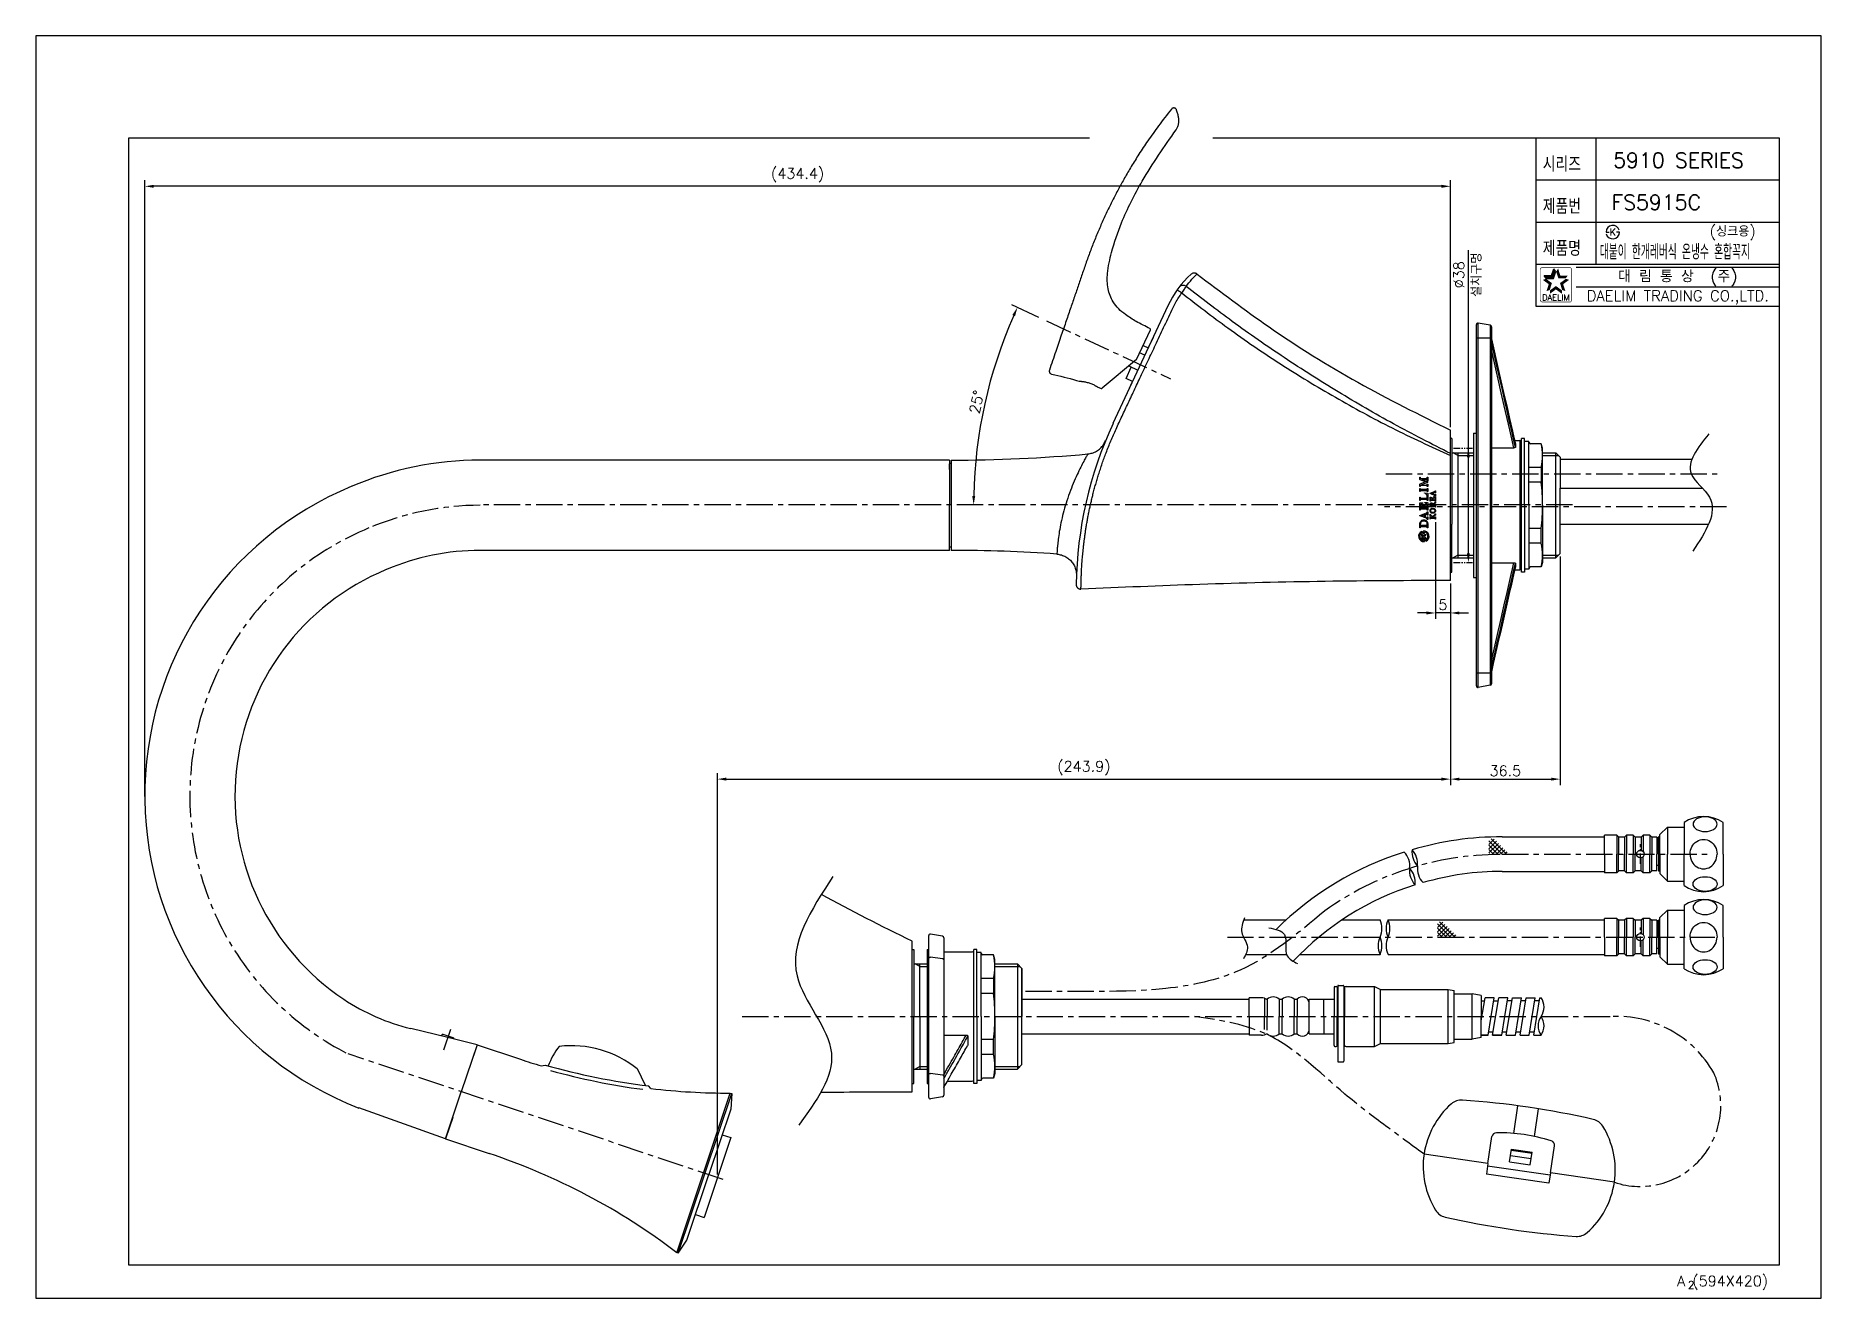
# Model space of a CAD drawing. Extents: x 15921 to 16515, y -53332 to -52912.
import ezdxf
from ezdxf.enums import TextEntityAlignment as Align

# ---------------------------------------------------------------- set-up
doc = ezdxf.new("R2010")
doc.units = 0
doc.header["$LTSCALE"] = 7
doc.header["$MEASUREMENT"] = 0
doc.linetypes.add('CENTER', pattern=[2, 1.25, -0.25, 0.25, -0.25])
doc.linetypes.add('PHANTOM2', pattern=[1.25, 0.625, -0.125, 0.125, -0.125, 0.125, -0.125])
doc.layers.get('0').update_dxf_attribs({"color": 2, "linetype": 'CONTINUOUS'})
for name, color, linetype in [('2_ALL_CSYS', 7, 'CONTINUOUS'), ('CL', 1, 'CENTER'), ('D', 2, 'CONTINUOUS'), ('DIM', 2, 'CONTINUOUS'), ('DWG', 7, 'CONTINUOUS'), ('PH', 3, 'PHANTOM2')]:
    doc.layers.add(name, color=color, linetype=linetype)
doc.styles.add('GHS', font='ROMANS', dxfattribs={"bigfont": 'GHS'})
doc.styles.add('HAN', font='TXT.shx', dxfattribs={"bigfont": 'GHS.shx'})
doc.styles.add('ROMANS', font='romans')

msp = doc.modelspace()

# ---------------------------------------------------------------- texts
at = {"color": 7, "style": 'GHS'}
for s, p in [('5910 SERIES', (16467.69, -52953.04)), ('FS5915C', (16460.32, -52967.04))]:
    msp.add_text(s, height=5, dxfattribs=at).set_placement(p, align=Align.MIDDLE)
at = {"style": 'GHS'}
msp.add_text('(싱크용)', height=3.5, dxfattribs=at).set_placement((16478.07, -52978.44))
at = {"style": 'GHS', "width": 0.5}
msp.add_text('대붙이 한개레버식 온냉수 혼합꼭지', height=5, dxfattribs=at).set_placement((16441.48, -52986.06))
at = {"color": 7, "linetype": 'Continuous'}
for s, height, style, p in [('대 림 통 상  (주)', 4, 'GHS', (16467.45, -52991.93)), ('DAELIM TRADING CO.,LTD.', 3.6, 'ROMANS', (16467.45, -52998.69))]:
    msp.add_text(s, height=height, dxfattribs=dict(at, style=style)).set_placement(p, align=Align.MIDDLE)
at = {"color": 2, "linetype": 'Continuous', "style": 'ROMANS'}
msp.add_text('DAELIM', height=2, dxfattribs=at).set_placement((16426.91, -52999.69), align=Align.CENTER)
at = {"color": 7, "style": 'GHS'}
for s, height, p in [('A (594X420)', 3.5, (16467.2, -53327.6)), ('2', 2.5, (16470.85, -53328.43))]:
    msp.add_text(s, height=height, dxfattribs=at).set_placement(p)
at = {"layer": 'D', "char_height": 3.5, "attachment_point": 5, "style": 'GHS'}
for s, insert in [('\\A1;(434.4)', (16174.65, -52958.06)), ('\\A1;5', (16389.33, -53100.9)), ('\\A1;(243.9)', (16269.89, -53155.25)), ('\\A1;36.5', (16410.08, -53156.17))]:
    msp.add_mtext(s, dxfattribs=dict(at, insert=insert))
at = {"layer": 'D', "insert": (16234.2, -53033.46), "char_height": 3.5, "attachment_point": 5, "rotation": 77.50001, "style": 'GHS'}
msp.add_mtext('\\A1;25°', dxfattribs=at)
at = {"layer": 'DIM', "style": 'GHS', "width": 0.8}
for s, p in [('시리즈', (16422.53, -52956.89)), ('제품번', (16422.53, -52970.89)), ('제품명', (16422.53, -52984.89))]:
    msp.add_text(s, height=5, dxfattribs=at).set_placement(p)
at = {"layer": 'DIM', "insert": (16397.54, -52991.14), "char_height": 3.5, "attachment_point": 5, "rotation": 90, "style": 'GHS'}
msp.add_mtext('%%c38\\P설치구멍', dxfattribs=at)

# ---------------------------------------------------------------- blocks, each defined once
blk = doc.blocks.new('aw035')
at = {"layer": 'DWG'}
for p, q in [((9641.47, 3633), (9641.47, 3654.5)), ((9641.47, 3633), (9641.47, 3654.5)), ((9637.97, 3612), (9637.97, 3633)), ((9641.47, 3633), (9637.97, 3633)), ((9640.65, 3612), (9640.65, 3633)), ((9641.47, 3633), (9650.56, 3633)), ((9643.08, 3626), (9643.08, 3619)), ((9643.08, 3626), (9647.38, 3626)), ((9645.26, 3626), (9645.26, 3619)), ((9647.08, 3626), (9647.08, 3619)), ((9647.38, 3626), (9647.38, 3619)), ((9652.66, 3626), (9661.95, 3626)), ((9643.08, 3619), (9647.38, 3619)), ((9652.66, 3619), (9661.95, 3619)), ((9641.47, 3612), (9637.97, 3612)), ((9641.47, 3590.5), (9641.47, 3612)), ((9641.47, 3590.5), (9641.47, 3612)), ((9641.47, 3612), (9650.56, 3612))]:
    blk.add_line(p, q, dxfattribs=at)
for centre, radius, start, end in [((9641.47, 3626.73), 27.77, 90, 130.12946), ((9641.47, 3626.73), 27.77, 49.87054, 90), ((9626.79, 3644.14), 5, 130.12946, 175.62211), ((9656.14, 3644.14), 5, 4.37789, 49.87054), ((9909.47, 3622.5), 288.5, 175.62211, 184.37789), ((9373.47, 3622.5), 288.5, 355.62211, 4.37789), ((9650.56, 3631.5), 1.5, 8.98046, 90), ((9593.59, 3622.49), 59.18, 351.02746, 8.98046), ((9650.56, 3613.5), 1.5, 270, 351.02746), ((9626.79, 3600.86), 5, 184.37789, 229.87054), ((9656.14, 3600.86), 5, 310.12946, 355.62211), ((9641.47, 3618.26), 27.77, 229.87054, 270), ((9641.47, 3618.26), 27.77, 270, 310.12946)]:
    blk.add_arc(centre, radius, start, end, dxfattribs=at)
blk = doc.blocks.new('KS')
at = {"layer": 'D'}
for p, q in [((-2.25, 0), (-1.75, 0)), ((-1.75, 0), (-1.25, 0)), ((1.75, 0), (1.25, 0)), ((2.25, 0), (1.75, 0))]:
    blk.add_line(p, q, dxfattribs=at)
for start, end in [(15, 180), (195, 0)]:
    blk.add_arc((0, 0), 2.25, start, end, dxfattribs=at)
at = {"layer": 'D', "style": 'HAN'}
blk.add_text('K', height=2.39, dxfattribs=at).set_placement((0, 0), align=Align.MIDDLE)
blk = doc.blocks.new('BORDER')
for p, q in [((1, 1), (0, 1)), ((0, 1), (0, 0)), ((1, 0), (1, 1)), ((0, 0), (1, 0))]:
    blk.add_line(p, q)

# ---------------------------------------------------------------- linework, layer by layer
at = {"color": 4}
for p, q in [((15952.19, -52945.62), (16271.75, -52945.62)), ((15952.19, -53320.62), (15952.19, -52945.62)), ((16312.82, -52945.62), (16501.19, -52945.62)), ((16501.19, -52945.62), (16501.19, -53320.62)), ((16501.19, -53320.62), (15952.19, -53320.62))]:
    msp.add_line(p, q, dxfattribs=at)
at = {"color": 7}
for p, q in [((16420.19, -52945.62), (16420.19, -53001.62)), ((16440.19, -52945.62), (16440.19, -52987.62)), ((16420.19, -52959.62), (16501.19, -52959.62)), ((16420.19, -52973.62), (16501.19, -52973.62)), ((16420.19, -52987.62), (16501.19, -52987.62)), ((16420.19, -53001.62), (16501.19, -53001.62))]:
    msp.add_line(p, q, dxfattribs=at)
at = {"color": 2}
for p, q in [((16425.43, -52991.44), (16426.18, -52989.13)), ((16426.09, -52992.35), (16426.84, -52990.05)), ((16426.84, -52990.05), (16426.18, -52989.13)), ((16423, -52991.44), (16425.43, -52991.44)), ((16423.67, -52992.35), (16423, -52991.44)), ((16423.67, -52992.35), (16426.09, -52992.35)), ((16406.39, -53178.9), (16404.64, -53180.66)), ((16404.64, -53179.49), (16409.01, -53183.86)), ((16407.1, -53179.61), (16404.64, -53182.07)), ((16407.81, -53180.32), (16404.64, -53183.48)), ((16405.35, -53178.79), (16410.42, -53183.86)), ((16404.64, -53180.91), (16407.6, -53183.86)), ((16404.64, -53182.32), (16406.18, -53183.86)), ((16404.64, -53183.74), (16404.77, -53183.86)), ((16408.51, -53181.03), (16405.68, -53183.86)), ((16409.22, -53181.73), (16407.09, -53183.86)), ((16409.93, -53182.44), (16408.5, -53183.86)), ((16410.63, -53183.15), (16409.92, -53183.86)), ((16411.34, -53183.85), (16411.33, -53183.86)), ((16389.27, -53206.53), (16387.52, -53208.28)), ((16387.52, -53207.11), (16391.89, -53211.49)), ((16389.98, -53207.23), (16387.52, -53209.69)), ((16390.68, -53207.94), (16387.52, -53211.11)), ((16387.52, -53208.53), (16390.47, -53211.49)), ((16387.52, -53209.94), (16389.06, -53211.49)), ((16388.23, -53206.41), (16393.3, -53211.49)), ((16391.39, -53208.65), (16388.55, -53211.49)), ((16392.1, -53209.36), (16389.97, -53211.49)), ((16392.81, -53210.06), (16391.38, -53211.49)), ((16387.52, -53211.36), (16387.65, -53211.49)), ((16393.51, -53210.77), (16392.8, -53211.49)), ((16394.22, -53211.48), (16394.21, -53211.49))]:
    msp.add_line(p, q, dxfattribs=at)
at = {"color": 2, "linetype": 'Continuous'}
for p, q in [((16433.69, -52988.62), (16501.19, -52988.62)), ((16433.69, -52995.12), (16501.19, -52995.12)), ((16258.35, -53023.18), (16258.59, -53023.86)), ((16258.35, -53023.18), (16258.59, -53023.86))]:
    msp.add_line(p, q, dxfattribs=at)
at = {"color": 7, "linetype": 'Continuous'}
for p, q in [((16297.8, -53001.52), (16279.56, -53040.63)), ((16287.37, -53019.35), (16292, -53009.42)), ((16292.91, -53012.01), (16291.3, -53015.46)), ((16287.37, -53019.35), (16275.98, -53028.91)), ((16289.57, -53014.65), (16291.3, -53015.46)), ((16283.89, -53025.68), (16285.66, -53021.88)), ((16286.06, -53026.7), (16283.89, -53025.68)), ((16284.46, -53030.14), (16286.06, -53026.7)), ((16391.83, -53092.83), (16391.83, -53042.83)), ((16392.33, -53045.58), (16392.33, -53074.08)), ((16225.69, -53052.83), (16225.69, -53082.83)), ((16391.83, -53092.69), (16391.83, -53073.95)), ((16392.33, -53090.08), (16392.33, -53074.08)), ((16415.44, -53090.08), (16415.44, -53075.53)), ((16391.83, -53085.58), (16391.83, -53085.33)), ((16391.83, -53092.69), (16391.83, -53089.95)), ((16391.83, -53092.69), (16391.83, -53089.95)), ((16391.83, -53092.69), (16391.83, -53089.95)), ((16391.83, -53092.69), (16391.83, -53089.95)), ((16391.83, -53092.69), (16391.83, -53089.95)), ((16391.83, -53090.08), (16392.33, -53090.08)), ((16222.85, -53211.19), (16218.85, -53210.48)), ((16212.76, -53262.89), (16212.76, -53212.87)), ((16212.76, -53262.51), (16212.76, -53213.24)), ((16212.76, -53239.14), (16212.76, -53215.14)), ((16212.76, -53215.63), (16213.26, -53215.63)), ((16213.26, -53215.63), (16213.26, -53237.88)), ((16217.76, -53215.63), (16218.26, -53215.63)), ((16217.76, -53215.63), (16217.76, -53260.13)), ((16218.26, -53264.78), (16218.26, -53210.97)), ((16223.26, -53211.68), (16223.26, -53264.08)), ((16223.26, -53216.38), (16232.76, -53216.38)), ((16212.76, -53221.64), (16212.76, -53221.39)), ((16222.85, -53218.68), (16218.85, -53218.17)), ((16233.26, -53258.88), (16233.26, -53216.88)), ((16349.72, -53237.88), (16349.72, -53232.13)), ((16213.26, -53260.13), (16213.26, -53237.88)), ((16349.72, -53237.88), (16349.72, -53243.63)), ((16056.13, -53244.15), (16056.05, -53244.37)), ((16060.08, -53244.95), (16056.76, -53243.84)), ((16223.26, -53244.04), (16230.76, -53244.04)), ((16231.26, -53244.52), (16231.26, -53247.31)), ((16068, -53247.28), (16062.76, -53262.93)), ((16068, -53247.28), (16065.57, -53254.54)), ((16222.85, -53257.36), (16218.85, -53256.86)), ((16233.26, -53260.13), (16233.26, -53255.38)), ((16212.76, -53260.13), (16213.26, -53260.13)), ((16217.76, -53260.13), (16218.26, -53260.13)), ((16224.48, -53259.38), (16232.76, -53259.38)), ((16222.85, -53264.57), (16218.85, -53265.28)), ((16059.91, -53271.44), (16057.53, -53278.58)), ((16058.87, -53274.55), (16058.8, -53274.78))]:
    msp.add_line(p, q, dxfattribs=at)
at = {"color": 0}
for p, q in [((16290.16, -53017.91), (16288.42, -53017.09)), ((16284.83, -53021.49), (16287.84, -53022.89))]:
    msp.add_line(p, q, dxfattribs=at)
for p, q in [((16382.34, -53076.91), (16382.34, -53076.5)), ((16382.34, -53078.01), (16382.34, -53077.36)), ((16382.75, -53077.94), (16382.34, -53077.36)), ((16382.72, -53078.54), (16382.34, -53078.01)), ((16382.34, -53078.54), (16382.72, -53078.54)), ((16382.34, -53078.92), (16382.34, -53078.54)), ((16382.34, -53078.92), (16383.59, -53078.92)), ((16382.75, -53077.94), (16383.59, -53077.46)), ((16382.78, -53077.2), (16382.78, -53076.4)), ((16382.78, -53077.2), (16383.16, -53077.2)), ((16382.78, -53079.08), (16383.16, -53079.08)), ((16382.78, -53079.5), (16382.78, -53079.08)), ((16382.97, -53078.25), (16383.59, -53077.89)), ((16383.18, -53078.54), (16382.97, -53078.25)), ((16383.16, -53077.2), (16383.16, -53076.78)), ((16383.16, -53079.88), (16383.16, -53079.08)), ((16383.18, -53078.54), (16383.59, -53078.54)), ((16383.59, -53077.89), (16383.59, -53077.46)), ((16383.59, -53078.92), (16383.59, -53078.54)), ((16383.59, -53079.77), (16383.59, -53079.36))]:
    msp.add_line(p, q)
at = {"color": 0, "linetype": 'Continuous'}
for p, q in [((16349.72, -53232.13), (16353.09, -53232.13)), ((16349.72, -53243.63), (16353.09, -53243.63))]:
    msp.add_line(p, q, dxfattribs=at)
at = {"color": 2, "linetype": 'Continuous', "const_width": 0.2}
for points in [[(16421.66, -52989.49, -0.414214), (16422.41, -52988.74)], [(16421.66, -52999.49), (16421.66, -52989.49, -1)], [(16422.41, -52988.74), (16431.41, -52988.74, -0.414214), (16432.16, -52989.49, 0.043396)], [(16432.16, -52989.49), (16432.16, -52999.49, -0.414214), (16431.41, -53000.24)], [(16431.41, -53000.24), (16422.66, -53000.24, -0.414214), (16421.66, -52999.49, 0.672398)]]:
    msp.add_lwpolyline(points, format="xyb", dxfattribs=at)
at = {"color": 7, "linetype": 'Continuous'}
for centre, radius, start, end in [((16328, -53015.6), 33.32, 132.28973, 155), ((16291.73, -53009.3), 0.3, 335.00001, 64.7987), ((16291.73, -53009.3), 0.3, 335.00001, 64.7987), ((16275.78, -53028.68), 0.3, 249.95644, 310), ((16275.78, -53028.68), 0.3, 249.95644, 310), ((16397.93, -53095.83), 130.6, 155, 179.29062), ((16225.69, -52556.49), 496.34, 270, 275.26114), ((16225.69, -53579.16), 496.34, 85.93081, 90), ((16218.76, -53210.97), 0.5, 80, 180), ((16222.76, -53211.68), 0.5, 0, 80), ((16232.76, -53216.88), 0.5, 0, 90), ((16056.6, -53244.31), 0.5, 71.5, 161.5), ((16059.92, -53245.42), 0.5, 358.01099, 71.5), ((16232.76, -53258.88), 0.5, 270, 0), ((16218.76, -53264.78), 0.5, 180, 280), ((16222.76, -53264.08), 0.5, 280, 0)]:
    msp.add_arc(centre, radius, start, end, dxfattribs=at)
for centre, radius, start, end in [((16382.97, -53078.14), 1.75, 110.92483, 276.15064), ((16382.97, -53078.14), 1.38, 117.03569, 262.16252), ((16382.97, -53078.14), 1.75, 290.92483, 96.15064), ((16382.97, -53078.14), 1.38, 297.03569, 82.16252), ((16417.57, -53234.75), 5.39, 324.53814, 35.46186), ((16426.34, -53241), 5.39, 144.53814, 215.46186), ((16417.57, -53241), 5.38, 324.51066, 35.48934)]:
    msp.add_arc(centre, radius, start, end)
at = {"color": 2, "linetype": 'Continuous'}
for centre, radius, start, end in [((16371.51, -53187.82), 6.79, 353.1637, 43.26346), ((16385.72, -53183.25), 6.69, 172.99858, 223.45806), ((16374.24, -53187.03), 6.67, 352.94007, 43.51656), ((16385, -53189.44), 6.79, 173.16422, 223.26191), ((16373.31, -53193.28), 6.79, 353.16419, 43.26194), ((16387.61, -53188.66), 6.79, 173.1637, 223.78582), ((16362.25, -53208.61), 6.79, 334.95062, 25.04938), ((16377.21, -53208.61), 6.79, 154.95062, 205.04938), ((16364.9, -53208.61), 6.79, 334.95062, 25.04938), ((16374.56, -53214.36), 6.79, 154.95062, 205.04938), ((16362.25, -53214.36), 6.79, 334.95062, 25.04938), ((16377.21, -53214.36), 6.79, 154.95062, 205.04938)]:
    msp.add_arc(centre, radius, start, end, dxfattribs=at)
at = {"color": 7, "linetype": 'Continuous'}
for points in [[(16299.01, -52936.03), (16294.68, -52941.63), (16291.13, -52946.61), (16288.18, -52951.07), (16285.66, -52955.13), (16283.43, -52958.94), (16281.37, -52962.65), (16279.42, -52966.42), (16277.55, -52970.24), (16275.78, -52974.1), (16274.1, -52978.01), (16272.52, -52981.95), (16271.04, -52985.95), (16269.64, -52989.98), (16268.28, -52993.97), (16266.92, -52997.95), (16265.52, -53002.05), (16264.02, -53006.44), (16262.37, -53011.27), (16260.51, -53016.7), (16258.4, -53022.88)], [(16299.01, -52936.03), (16294.68, -52941.63), (16291.13, -52946.61), (16288.18, -52951.07), (16285.66, -52955.13), (16283.43, -52958.94), (16281.37, -52962.65), (16279.42, -52966.42), (16277.55, -52970.24), (16275.78, -52974.1), (16274.1, -52978.01), (16272.52, -52981.95), (16271.04, -52985.95), (16269.64, -52989.98), (16268.28, -52993.97), (16266.92, -52997.95), (16265.52, -53002.05), (16264.02, -53006.44), (16262.37, -53011.27), (16260.51, -53016.7), (16258.4, -53022.88)], [(16299.01, -52936.03), (16294.68, -52941.63), (16291.13, -52946.61), (16288.18, -52951.07), (16285.66, -52955.13), (16283.43, -52958.94), (16281.37, -52962.65), (16279.42, -52966.42), (16277.55, -52970.24), (16275.78, -52974.1), (16274.1, -52978.01), (16272.52, -52981.95), (16271.04, -52985.95), (16269.64, -52989.98), (16268.28, -52993.97), (16266.92, -52997.95), (16265.52, -53002.05), (16264.02, -53006.44), (16262.37, -53011.27), (16260.51, -53016.7), (16258.4, -53022.88)], [(16300.74, -52936.36), (16300.65, -52936.15), (16300.52, -52935.97), (16300.34, -52935.82), (16300.12, -52935.71), (16299.86, -52935.66), (16299.6, -52935.67), (16299.37, -52935.75), (16299.17, -52935.87), (16299.01, -52936.03)], [(16300.74, -52936.36), (16300.65, -52936.15), (16300.52, -52935.97), (16300.34, -52935.82), (16300.12, -52935.71), (16299.86, -52935.66), (16299.6, -52935.67), (16299.37, -52935.75), (16299.17, -52935.87), (16299.01, -52936.03)], [(16301.4, -52938.96), (16301.11, -52937.66), (16300.74, -52936.36)], [(16301.4, -52938.96), (16301.11, -52937.66), (16300.74, -52936.36)], [(16291.86, -53009.03), (16287.27, -53006.68), (16285.46, -53005.59), (16283.72, -53004.4), (16281.46, -53002.47), (16279.61, -53000.15), (16278.59, -52998.06), (16277.96, -52995.82), (16277.66, -52993.26), (16277.74, -52990.68), (16278.27, -52987.18), (16279.1, -52983.73), (16282.41, -52973.91), (16289.27, -52960.04), (16300.55, -52942.9)], [(16291.86, -53009.03), (16287.27, -53006.68), (16285.46, -53005.59), (16283.72, -53004.4), (16281.46, -53002.47), (16279.61, -53000.15), (16278.59, -52998.06), (16277.96, -52995.82), (16277.66, -52993.26), (16277.74, -52990.68), (16278.27, -52987.18), (16279.1, -52983.73), (16282.41, -52973.91), (16289.27, -52960.04), (16300.55, -52942.9)], [(16300.55, -52942.9), (16301.07, -52942.01), (16301.39, -52941.02), (16301.51, -52939.99), (16301.41, -52938.97)], [(16300.55, -52942.9), (16301.07, -52942.01), (16301.39, -52941.02), (16301.51, -52939.99), (16301.41, -52938.97)], [(16307.52, -52990.89), (16307.17, -52990.68), (16306.76, -52990.57), (16306.3, -52990.59), (16305.91, -52990.73), (16305.58, -52990.95)], [(16302.44, -52997.21), (16302.13, -52996.98), (16301.86, -52996.79), (16301.61, -52996.63), (16301.39, -52996.49), (16301.21, -52996.38), (16301.05, -52996.3), (16300.93, -52996.25), (16300.9, -52996.24), (16300.88, -52996.25)], [(16301.73, -52995.11), (16302.08, -52994.8), (16302.51, -52994.62), (16302.99, -52994.6), (16303.46, -52994.73), (16303.87, -52995.01)], [(16302.44, -52997.21), (16302.88, -52996.6), (16303.31, -52995.97), (16303.66, -52995.42), (16303.87, -52995.01)], [(16303.87, -52995.01), (16305.81, -52992.65), (16307.08, -52991.31), (16307.52, -52990.89)], [(16391.83, -53050.6), (16372.92, -53040.74), (16354.47, -53030.09), (16336.56, -53018.72), (16319.25, -53006.67), (16303.87, -52995.01)], [(16307.52, -52990.89), (16331.54, -53008.52), (16360.99, -53026.9), (16391.83, -53042.83)], [(16268.91, -53095.73), (16268.91, -53095.67), (16268.91, -53095.55), (16268.91, -53095.39), (16268.91, -53095.17), (16268.92, -53094.91), (16268.92, -53094.6), (16268.93, -53094.24), (16268.94, -53093.83), (16268.95, -53093.37), (16268.96, -53092.86), (16268.98, -53092.31), (16269, -53091.72), (16269.03, -53091.07), (16269.06, -53090.37), (16269.1, -53089.63), (16269.14, -53088.86), (16269.19, -53088.02), (16269.25, -53087.14), (16269.32, -53086.22), (16269.4, -53085.27), (16269.49, -53084.25), (16269.59, -53083.2), (16269.71, -53082.12), (16269.83, -53081), (16269.98, -53079.78), (16270.14, -53078.53), (16270.32, -53077.24), (16270.52, -53075.93), (16270.74, -53074.53), (16270.98, -53073.12), (16271.24, -53071.65), (16271.52, -53070.21), (16271.84, -53068.68), (16272.18, -53067.17), (16272.54, -53065.66), (16272.91, -53064.16), (16273.34, -53062.51), (16273.8, -53060.86), (16274.27, -53059.23), (16274.77, -53057.59), (16275.36, -53055.78), (16275.97, -53053.97), (16276.6, -53052.17), (16277.27, -53050.38), (16278.04, -53048.38), (16278.85, -53046.4), (16279.69, -53044.43), (16280.57, -53042.48), (16281.57, -53040.32), (16282.58, -53038.16), (16283.6, -53036), (16284.61, -53033.84), (16285.73, -53031.46), (16286.85, -53029.07), (16287.97, -53026.68), (16289.09, -53024.3), (16290.32, -53021.67), (16291.56, -53019.04), (16292.8, -53016.41), (16294.03, -53013.78), (16295.39, -53010.9), (16296.75, -53008.01), (16298.11, -53005.13), (16299.47, -53002.25)], [(16299.47, -53002.25), (16301.38, -52998.78), (16302.44, -52997.21)], [(16302.44, -52997.21), (16317.78, -53008.83), (16335.3, -53020.79), (16353.54, -53031.9), (16372.41, -53042.08), (16391.83, -53051.28)], [(16258.4, -53022.88), (16258.35, -53023.33), (16258.48, -53023.69), (16258.73, -53023.99), (16259.13, -53024.18)], [(16258.4, -53022.88), (16258.35, -53023.33), (16258.48, -53023.69), (16258.73, -53023.99), (16259.13, -53024.18)], [(16259.14, -53024.18), (16267.41, -53026.27), (16268.3, -53026.53)], [(16268.3, -53026.53), (16268.38, -53026.53), (16268.6, -53026.55), (16268.93, -53026.58), (16269.33, -53026.63), (16269.81, -53026.7), (16270.38, -53026.81), (16271, -53026.95), (16271.61, -53027.13)], [(16271.61, -53027.13), (16272.21, -53027.34), (16272.77, -53027.57), (16273.28, -53027.81), (16273.71, -53028.05), (16274.06, -53028.25), (16274.32, -53028.41), (16274.48, -53028.52), (16274.53, -53028.55)], [(16274.53, -53028.55), (16275.68, -53028.96)], [(16274.53, -53028.55), (16275.68, -53028.96)], [(16271.2, -53050.74), (16272.64, -53050.45), (16274.09, -53049.81), (16275.38, -53048.84), (16276.35, -53047.69), (16277.04, -53046.42)], [(16271.2, -53050.74), (16271.05, -53051), (16270.58, -53051.82), (16269.83, -53053.21), (16268.83, -53055.14), (16267.63, -53057.62), (16266.35, -53060.55), (16265.09, -53063.77), (16263.95, -53067.14), (16263.01, -53070.46), (16262.26, -53073.65), (16261.71, -53076.58), (16261.34, -53079.13), (16261.11, -53081.22), (16260.98, -53082.78), (16260.92, -53083.75), (16260.91, -53084.08)], [(16260.91, -53084.08), (16262.41, -53084.36), (16263.84, -53084.96), (16265.1, -53085.87), (16266.13, -53087.02), (16266.86, -53088.35), (16267.29, -53089.8), (16267.41, -53091.3)], [(16267.34, -53094.21), (16267.36, -53094.46), (16267.41, -53094.69), (16267.5, -53094.91), (16267.62, -53095.11), (16267.78, -53095.29), (16267.97, -53095.45), (16268.19, -53095.58), (16268.42, -53095.67), (16268.67, -53095.72), (16268.91, -53095.73)], [(16391.83, -53092.83), (16350.14, -53093.16), (16308.46, -53094.16), (16268.91, -53095.73)], [(16218.26, -53218.53), (16218.31, -53218.37), (16218.44, -53218.25), (16218.63, -53218.18), (16218.85, -53218.17)], [(16223.26, -53219.03), (16223.21, -53218.87), (16223.06, -53218.74), (16222.85, -53218.68)], [(16223.26, -53257.27), (16224.97, -53254.25), (16226.56, -53251.45), (16228.03, -53248.85), (16229.4, -53246.45), (16230.76, -53244.04)], [(16223.26, -53258.63), (16225.1, -53255.39), (16226.8, -53252.39), (16228.38, -53249.61), (16229.82, -53247.06), (16231.26, -53244.51)], [(16230.76, -53244.04), (16230.95, -53244.08), (16231.11, -53244.18), (16231.22, -53244.34), (16231.26, -53244.52)], [(16223.31, -53261.44), (16226.11, -53256.5), (16228.81, -53251.74), (16231.21, -53247.51)], [(16231.26, -53247.31), (16231.22, -53247.48), (16231.21, -53247.51)], [(16218.26, -53257.21), (16218.31, -53257.06), (16218.44, -53256.94), (16218.63, -53256.86), (16218.85, -53256.86)], [(16223.26, -53257.72), (16223.21, -53257.56), (16223.06, -53257.43), (16222.85, -53257.36)], [(16223.26, -53261.53), (16223.5, -53261.11)], [(16223.26, -53261.53), (16223.31, -53261.44)], [(16223.5, -53261.11), (16224.17, -53259.92)], [(16224.17, -53259.92), (16224.48, -53259.38)]]:
    msp.add_spline(points, degree=3, dxfattribs=at)
msp.add_open_spline([(16259.14, -53024.18), (16261.91, -53024.83), (16264.98, -53025.55), (16268, -53026.44), (16268.3, -53026.53)], degree=3, knots=[0, 0, 0, 0, 8.533243, 9.462007, 9.462007, 9.462007, 9.462007], dxfattribs=at)
for points in [[(16212.76, -53212.87), (16202.6, -53207.83), (16192.45, -53202.8), (16182.55, -53197.29)], [(16182.37, -53263.08), (16192.5, -53262.98), (16202.63, -53262.93), (16212.76, -53262.89)]]:
    msp.add_open_spline(points, degree=3, dxfattribs=at)
at = {"color": 2}
for points in [[(16425.43, -52991.44), (16426.09, -52992.35), (16426.18, -52989.13), (16426.84, -52990.05)], [(16427.65, -52989.13), (16426.99, -52990.05), (16428.4, -52991.44), (16427.74, -52992.35)], [(16424.51, -52994.27), (16425.58, -52993.92), (16422.54, -52992.85), (16423.62, -52992.5)], [(16423, -52991.44), (16423.67, -52992.35), (16425.43, -52991.44), (16426.09, -52992.35)], [(16423.76, -52996.58), (16424.83, -52996.23), (16424.51, -52994.27), (16425.58, -52993.92)], [(16426.91, -52996.02), (16426.91, -52994.89), (16424.95, -52997.45), (16424.95, -52996.31)], [(16428.88, -52997.45), (16428.88, -52996.31), (16426.91, -52996.02), (16426.91, -52994.89)], [(16428.4, -52991.44), (16427.74, -52992.35), (16430.83, -52991.44), (16430.16, -52992.35)], [(16431.28, -52992.85), (16430.21, -52992.5), (16429.32, -52994.27), (16428.25, -52993.92)], [(16429.32, -52994.27), (16428.25, -52993.92), (16430.07, -52996.58), (16429, -52996.23)]]:
    msp.add_solid(points, dxfattribs=at)
at = {"layer": '2_ALL_CSYS', "color": 2, "linetype": 'Continuous'}
msp.add_line((16212.76, -53258.67), (16212.76, -53217.09), dxfattribs=at)
at = {"layer": 'CL'}
for p, q in [((16257.45, -53006.52), (16298.69, -53025.74)), ((16370.34, -53057.33), (16480.85, -53057.33)), ((16432.39, -53067.7), (16069.21, -53067.7)), ((16483.69, -53068.33), (16369.9, -53068.33)), ((16156.18, -53237.88), (16445.27, -53237.88)), ((16059.15, -53242.22), (16056.86, -53249.05)), ((16149.86, -53292.07), (16025.13, -53250.34))]:
    msp.add_line(p, q, dxfattribs=at)
at = {"layer": 'CL', "ltscale": 0.4}
for p, q in [((16455.03, -53187.11), (16455.03, -53180.61)), ((16455.03, -53214.74), (16455.03, -53208.24))]:
    msp.add_line(p, q, dxfattribs=at)
at = {"layer": 'CL'}
for centre, radius, start, end in [((16069.06, -53162.33), 94.5, 90, 113.06202), ((16068.83, -53164.45), 96.37, 112.43997, 243.03322), ((16447.08, -53275.06), 37.23, 29.72174, 92.79171), ((16454.87, -53267.55), 26.88, 251.51987, 24.02311)]:
    msp.add_arc(centre, radius, start, end, dxfattribs=at)
msp.add_spline([(16383.03, -53283.69), (16369.51, -53273.71), (16356.72, -53263.68), (16329.8, -53243.44), (16306.64, -53237.88)], degree=3, dxfattribs=at)
at = {"layer": 'D'}
for p, q in [((15957.47, -53164.72), (15957.47, -52959.72)), ((16391.83, -53041.83), (16391.83, -52959.72)), ((16388.83, -52961.72), (15960.47, -52961.72)), ((16254.86, -53005.31), (16245.96, -53001.15)), ((16394.33, -53051.23), (16392.77, -53050.33)), ((16394.33, -53051.23), (16399.44, -53051.23)), ((16422.44, -53051.23), (16427.73, -53051.23)), ((16386.83, -53073.4), (16386.83, -53105.65)), ((16394.33, -53084.43), (16392.77, -53085.33)), ((16394.33, -53084.43), (16399.44, -53084.43)), ((16422.44, -53084.43), (16427.73, -53084.43)), ((16428.33, -53084.83), (16428.33, -53160.92)), ((16391.83, -53093.83), (16391.83, -53160.92)), ((16391.83, -53093.83), (16391.83, -53160.92)), ((16391.83, -53093.83), (16391.83, -53105.65)), ((16383.83, -53103.65), (16380.83, -53103.65)), ((16391.83, -53103.65), (16386.83, -53103.65)), ((16394.83, -53103.65), (16397.83, -53103.65)), ((16147.96, -53290.44), (16147.96, -53156.92)), ((16150.96, -53158.92), (16388.83, -53158.92)), ((16394.83, -53158.92), (16425.33, -53158.92)), ((16215.26, -53221.28), (16213.7, -53220.38)), ((16215.26, -53221.28), (16217.76, -53221.28)), ((16240.26, -53221.28), (16248.66, -53221.28)), ((16215.26, -53254.48), (16213.7, -53255.38)), ((16215.26, -53254.48), (16217.76, -53254.48)), ((16240.26, -53254.48), (16248.66, -53254.48))]:
    msp.add_line(p, q, dxfattribs=at)
at = {"layer": 'D', "color": 2}
for p, q in [((16381.65, -53058.51), (16381.79, -53058.51)), ((16381.65, -53059.22), (16381.65, -53058.51)), ((16381.68, -53059.29), (16381.65, -53059.22)), ((16381.65, -53060.83), (16381.67, -53060.75)), ((16381.65, -53061.62), (16381.65, -53060.83)), ((16381.79, -53061.62), (16381.65, -53061.62)), ((16381.67, -53060.75), (16381.72, -53060.69)), ((16381.73, -53059.35), (16381.68, -53059.29)), ((16381.72, -53060.69), (16381.79, -53060.64)), ((16381.79, -53059.38), (16381.73, -53059.35)), ((16381.8, -53061.4), (16381.78, -53061.52)), ((16381.78, -53061.52), (16381.79, -53061.62)), ((16381.79, -53058.51), (16381.79, -53058.65)), ((16381.79, -53058.65), (16381.82, -53058.76)), ((16382.34, -53059.57), (16381.79, -53059.38)), ((16381.79, -53060.64), (16383.43, -53060.06)), ((16381.87, -53061.31), (16381.8, -53061.4)), ((16381.82, -53058.76), (16381.9, -53058.84)), ((16382.02, -53061.27), (16381.87, -53061.31)), ((16381.9, -53058.84), (16382.01, -53058.87)), ((16384.21, -53060.26), (16381.92, -53061.08)), ((16381.92, -53061.08), (16383.5, -53061.08)), ((16382.01, -53058.87), (16383.89, -53058.87)), ((16383.79, -53061.27), (16382.02, -53061.27)), ((16382.33, -53059.34), (16384.21, -53060.06)), ((16383.89, -53059.34), (16382.33, -53059.34)), ((16382.89, -53059.78), (16382.34, -53059.57)), ((16383.43, -53059.99), (16382.89, -53059.78)), ((16383.43, -53060.06), (16383.43, -53059.99)), ((16383.5, -53061.08), (16383.81, -53061.08)), ((16383.96, -53061.32), (16383.79, -53061.27)), ((16383.81, -53061.08), (16383.97, -53061.04)), ((16383.89, -53058.87), (16384.02, -53058.84)), ((16384.03, -53059.38), (16383.89, -53059.34)), ((16384.07, -53061.44), (16383.96, -53061.32)), ((16383.97, -53061.04), (16384.08, -53060.93)), ((16384.02, -53058.84), (16384.1, -53058.76)), ((16384.1, -53059.48), (16384.03, -53059.38)), ((16384.12, -53061.63), (16384.07, -53061.44)), ((16384.08, -53060.93), (16384.12, -53060.78)), ((16384.1, -53058.76), (16384.12, -53058.64)), ((16384.13, -53059.62), (16384.1, -53059.48)), ((16384.12, -53058.51), (16384.25, -53058.51)), ((16384.12, -53058.64), (16384.12, -53058.51)), ((16384.12, -53059.78), (16384.13, -53059.62)), ((16384.25, -53059.78), (16384.12, -53059.78)), ((16384.12, -53060.78), (16384.25, -53060.78)), ((16384.25, -53061.63), (16384.12, -53061.63)), ((16384.21, -53060.06), (16384.21, -53060.26)), ((16384.25, -53058.51), (16384.25, -53059.78)), ((16384.25, -53060.78), (16384.25, -53061.63)), ((16381.65, -53062.25), (16381.79, -53062.25)), ((16381.65, -53063.29), (16381.65, -53062.25)), ((16381.79, -53063.29), (16381.65, -53063.29)), ((16381.65, -53065.17), (16381.79, -53065.17)), ((16381.65, -53066.27), (16381.65, -53065.17)), ((16381.79, -53066.27), (16381.65, -53066.27)), ((16381.65, -53067.12), (16381.67, -53067.07)), ((16381.65, -53069.47), (16381.65, -53067.12)), ((16381.67, -53067.07), (16381.69, -53067.04)), ((16381.69, -53067.04), (16381.72, -53067.03)), ((16381.72, -53067.03), (16382.58, -53066.99)), ((16381.79, -53062.25), (16381.79, -53062.38)), ((16381.79, -53062.38), (16381.81, -53062.45)), ((16381.81, -53063.06), (16381.79, -53063.15)), ((16381.79, -53063.15), (16381.79, -53063.29)), ((16381.79, -53065.17), (16381.79, -53065.3)), ((16381.79, -53065.3), (16381.82, -53065.41)), ((16381.81, -53066.05), (16381.79, -53066.14)), ((16381.79, -53066.14), (16381.79, -53066.27)), ((16381.9, -53067.63), (16381.8, -53068.07)), ((16381.81, -53062.45), (16381.86, -53062.5)), ((16381.87, -53063.01), (16381.81, -53063.06)), ((16381.89, -53065.98), (16381.81, -53066.05)), ((16381.82, -53065.41), (16381.91, -53065.47)), ((16381.86, -53062.5), (16381.92, -53062.52)), ((16381.94, -53063), (16381.87, -53063.01)), ((16382.02, -53065.95), (16381.89, -53065.98)), ((16382.16, -53067.29), (16381.9, -53067.63)), ((16381.91, -53065.47), (16381.99, -53065.48)), ((16381.92, -53062.52), (16383.95, -53062.52)), ((16383.91, -53063), (16381.94, -53063)), ((16381.99, -53065.48), (16383.87, -53065.49)), ((16383.92, -53065.95), (16382.02, -53065.95)), ((16382.58, -53067.09), (16382.16, -53067.29)), ((16382.35, -53067.75), (16383.52, -53067.75)), ((16382.35, -53067.86), (16382.35, -53067.75)), ((16382.62, -53067.96), (16382.35, -53067.86)), ((16382.58, -53066.99), (16382.58, -53067.09)), ((16382.78, -53068.17), (16382.62, -53067.96)), ((16383.24, -53067.95), (16383.05, -53068.14)), ((16383.22, -53063.71), (16384.16, -53063.75)), ((16383.22, -53063.82), (16383.22, -53063.71)), ((16383.63, -53063.96), (16383.22, -53063.82)), ((16383.52, -53067.87), (16383.24, -53067.95)), ((16383.27, -53066.87), (16384.15, -53066.91)), ((16383.27, -53067), (16383.27, -53066.87)), ((16383.71, -53067.18), (16383.27, -53067)), ((16383.52, -53067.75), (16383.52, -53067.87)), ((16383.96, -53064.3), (16383.63, -53063.96)), ((16384, -53067.54), (16383.71, -53067.18)), ((16383.87, -53065.49), (16383.98, -53065.48)), ((16383.99, -53063), (16383.91, -53063)), ((16384.02, -53065.97), (16383.92, -53065.95)), ((16383.95, -53062.52), (16384.04, -53062.5)), ((16384.11, -53064.7), (16383.96, -53064.3)), ((16383.98, -53065.48), (16384.06, -53065.43)), ((16384.08, -53063.04), (16383.99, -53063)), ((16384.1, -53067.87), (16384, -53067.54)), ((16384.09, -53066.03), (16384.02, -53065.97)), ((16384.04, -53062.5), (16384.1, -53062.46)), ((16384.06, -53065.43), (16384.1, -53065.3)), ((16384.12, -53063.14), (16384.08, -53063.04)), ((16384.12, -53066.12), (16384.09, -53066.03)), ((16384.1, -53062.46), (16384.12, -53062.38)), ((16384.1, -53065.3), (16384.11, -53064.7)), ((16384.11, -53068.05), (16384.1, -53067.87)), ((16384.12, -53062.25), (16384.25, -53062.25)), ((16384.12, -53062.38), (16384.12, -53062.25)), ((16384.12, -53063.29), (16384.12, -53063.14)), ((16384.25, -53063.29), (16384.12, -53063.29)), ((16384.12, -53066.27), (16384.12, -53066.12)), ((16384.25, -53066.27), (16384.12, -53066.27)), ((16384.15, -53066.91), (16384.21, -53066.93)), ((16384.16, -53063.75), (16384.22, -53063.77)), ((16384.21, -53066.93), (16384.24, -53066.96)), ((16384.22, -53063.77), (16384.25, -53063.8)), ((16384.24, -53066.96), (16384.25, -53067)), ((16384.25, -53062.25), (16384.25, -53063.29)), ((16384.25, -53063.8), (16384.25, -53063.86)), ((16384.25, -53063.86), (16384.25, -53066.27)), ((16384.25, -53067), (16384.25, -53067.82)), ((16384.25, -53067.82), (16384.25, -53068.65)), ((16385.03, -53063.84), (16386.56, -53063.25)), ((16385.03, -53063.94), (16385.03, -53063.84)), ((16385.25, -53064.03), (16385.03, -53063.94)), ((16385.03, -53065.09), (16385.46, -53065.09)), ((16385.03, -53066.49), (16385.03, -53065.09)), ((16385.12, -53066.49), (16385.03, -53066.49)), ((16385.03, -53067.51), (16385.04, -53067.44)), ((16385.03, -53067.59), (16385.03, -53067.51)), ((16385.03, -53068.42), (16385.03, -53067.59)), ((16385.04, -53067.44), (16385.05, -53067.37)), ((16385.05, -53067.37), (16385.07, -53067.31)), ((16385.07, -53067.31), (16385.09, -53067.25)), ((16385.09, -53067.25), (16385.13, -53067.19)), ((16385.13, -53066.43), (16385.12, -53066.46)), ((16385.12, -53066.46), (16385.12, -53066.49)), ((16385.14, -53065.46), (16385.13, -53065.49)), ((16385.13, -53065.49), (16385.13, -53065.52)), ((16385.13, -53065.52), (16385.13, -53065.55)), ((16385.13, -53065.55), (16385.13, -53065.59)), ((16385.13, -53065.59), (16385.13, -53065.63)), ((16385.13, -53065.63), (16385.13, -53065.68)), ((16385.13, -53065.68), (16385.13, -53065.96)), ((16385.13, -53065.96), (16385.84, -53065.96)), ((16385.14, -53066.36), (16385.13, -53066.39)), ((16385.13, -53066.39), (16385.13, -53066.43)), ((16385.13, -53067.19), (16385.16, -53067.14)), ((16385.14, -53067.59), (16385.13, -53067.69)), ((16385.13, -53067.69), (16385.13, -53067.91)), ((16385.13, -53067.91), (16385.9, -53067.91)), ((16385.16, -53065.41), (16385.14, -53065.46)), ((16385.15, -53066.33), (16385.14, -53066.36)), ((16385.17, -53067.5), (16385.14, -53067.59)), ((16385.16, -53066.3), (16385.15, -53066.33)), ((16385.19, -53065.35), (16385.16, -53065.41)), ((16385.18, -53066.28), (16385.16, -53066.3)), ((16385.16, -53067.14), (16385.21, -53067.1)), ((16385.23, -53067.43), (16385.17, -53067.5)), ((16385.19, -53066.26), (16385.18, -53066.28)), ((16385.26, -53065.3), (16385.19, -53065.35)), ((16385.21, -53066.24), (16385.19, -53066.26)), ((16385.24, -53066.24), (16385.21, -53066.24)), ((16385.21, -53067.1), (16385.26, -53067.07)), ((16385.3, -53067.37), (16385.23, -53067.43)), ((16385.26, -53066.23), (16385.24, -53066.24)), ((16385.5, -53064.13), (16385.25, -53064.03)), ((16385.33, -53065.25), (16385.26, -53065.3)), ((16385.29, -53066.23), (16385.26, -53066.23)), ((16385.26, -53067.07), (16385.32, -53067.04)), ((16386.58, -53066.23), (16385.29, -53066.23)), ((16385.38, -53067.34), (16385.3, -53067.37)), ((16385.32, -53067.04), (16385.38, -53067.02)), ((16385.4, -53065.21), (16385.33, -53065.25)), ((16385.38, -53067.02), (16385.46, -53067.02)), ((16385.48, -53067.33), (16385.38, -53067.34)), ((16385.46, -53065.19), (16385.4, -53065.21)), ((16386.1, -53063.71), (16385.41, -53063.98)), ((16385.41, -53063.98), (16386.1, -53064.24)), ((16385.46, -53065.09), (16385.46, -53065.19)), ((16385.46, -53067.02), (16385.52, -53067.02)), ((16385.6, -53067.35), (16385.48, -53067.33)), ((16385.77, -53064.23), (16385.5, -53064.13)), ((16385.52, -53067.02), (16385.58, -53067.03)), ((16385.55, -53065.37), (16386.25, -53065.37)), ((16385.55, -53065.46), (16385.55, -53065.37)), ((16385.59, -53065.47), (16385.55, -53065.46)), ((16385.58, -53067.03), (16385.64, -53067.05)), ((16385.62, -53065.48), (16385.59, -53065.47)), ((16385.71, -53067.39), (16385.6, -53067.35)), ((16385.66, -53065.49), (16385.62, -53065.48)), ((16385.64, -53067.05), (16385.69, -53067.08)), ((16385.7, -53065.5), (16385.66, -53065.49)), ((16385.69, -53067.08), (16385.74, -53067.11)), ((16385.74, -53065.52), (16385.7, -53065.5)), ((16385.79, -53067.45), (16385.71, -53067.39)), ((16385.76, -53065.53), (16385.74, -53065.52)), ((16385.74, -53067.11), (16385.78, -53067.15)), ((16385.79, -53065.56), (16385.76, -53065.53)), ((16386.04, -53064.34), (16385.77, -53064.23)), ((16385.78, -53067.15), (16385.81, -53067.19)), ((16385.81, -53065.58), (16385.79, -53065.56)), ((16385.85, -53067.53), (16385.79, -53067.45)), ((16385.82, -53065.61), (16385.81, -53065.58)), ((16385.81, -53067.19), (16385.84, -53067.23)), ((16385.83, -53065.65), (16385.82, -53065.61)), ((16385.84, -53065.7), (16385.83, -53065.65)), ((16385.84, -53065.76), (16385.84, -53065.7)), ((16385.84, -53065.96), (16385.84, -53065.76)), ((16385.84, -53067.23), (16385.87, -53067.28)), ((16385.89, -53067.63), (16385.85, -53067.53)), ((16385.87, -53067.28), (16385.9, -53067.34)), ((16385.9, -53067.74), (16385.89, -53067.63)), ((16385.9, -53067.34), (16385.92, -53067.4)), ((16385.9, -53067.91), (16385.9, -53067.74)), ((16385.92, -53067.4), (16385.94, -53067.46)), ((16385.94, -53067.46), (16386.05, -53067.38)), ((16385.96, -53065.62), (16385.95, -53065.66)), ((16385.95, -53065.66), (16385.95, -53065.7)), ((16385.95, -53065.7), (16385.95, -53065.76)), ((16385.95, -53065.76), (16385.95, -53065.96)), ((16385.95, -53065.96), (16386.49, -53065.96)), ((16385.97, -53065.59), (16385.96, -53065.62)), ((16386, -53065.56), (16385.97, -53065.59)), ((16386.03, -53065.53), (16386, -53065.56)), ((16386.14, -53067.62), (16386.01, -53067.72)), ((16386.01, -53067.72), (16386.01, -53067.91)), ((16386.01, -53067.91), (16386.58, -53067.91)), ((16386.05, -53065.52), (16386.03, -53065.53)), ((16386.29, -53064.43), (16386.04, -53064.34)), ((16386.08, -53065.5), (16386.05, -53065.52)), ((16386.05, -53067.38), (16386.15, -53067.3)), ((16386.12, -53065.49), (16386.08, -53065.5)), ((16386.1, -53064.24), (16386.1, -53063.71)), ((16386.17, -53065.48), (16386.12, -53065.49)), ((16386.27, -53067.53), (16386.14, -53067.62)), ((16386.15, -53067.3), (16386.24, -53067.24)), ((16386.21, -53065.47), (16386.17, -53065.48)), ((16386.61, -53063.51), (16386.21, -53063.66)), ((16386.21, -53063.66), (16386.21, -53064.28)), ((16386.21, -53064.28), (16386.27, -53064.3)), ((16386.25, -53065.46), (16386.21, -53065.47)), ((16386.24, -53067.24), (16386.32, -53067.17)), ((16386.25, -53065.37), (16386.25, -53065.46)), ((16386.27, -53064.3), (16386.32, -53064.32)), ((16386.39, -53067.44), (16386.27, -53067.53)), ((16386.52, -53064.53), (16386.29, -53064.43)), ((16386.3, -53064.96), (16386.83, -53064.99)), ((16386.3, -53065.05), (16386.3, -53064.96)), ((16386.34, -53065.07), (16386.3, -53065.05)), ((16386.32, -53064.32), (16386.37, -53064.34)), ((16386.32, -53067.17), (16386.42, -53067.1)), ((16386.4, -53065.09), (16386.34, -53065.07)), ((16386.37, -53064.34), (16386.41, -53064.35)), ((16386.52, -53067.35), (16386.39, -53067.44)), ((16386.48, -53065.13), (16386.4, -53065.09)), ((16386.41, -53064.35), (16386.45, -53064.37)), ((16386.42, -53067.1), (16386.53, -53067.02)), ((16386.45, -53064.37), (16386.49, -53064.38)), ((16386.55, -53065.17), (16386.48, -53065.13)), ((16386.49, -53064.38), (16386.52, -53064.39)), ((16386.49, -53065.96), (16386.54, -53065.96)), ((16386.52, -53064.39), (16386.55, -53064.4)), ((16386.56, -53064.54), (16386.52, -53064.53)), ((16386.67, -53067.25), (16386.52, -53067.35)), ((16386.53, -53067.02), (16386.58, -53066.98)), ((16386.54, -53065.96), (16386.58, -53065.95)), ((16386.55, -53064.4), (16386.57, -53064.4)), ((16386.62, -53065.21), (16386.55, -53065.17)), ((16386.56, -53063.25), (16386.59, -53063.24)), ((16386.59, -53064.56), (16386.56, -53064.54)), ((16386.57, -53064.4), (16386.59, -53064.4)), ((16386.58, -53065.95), (16386.61, -53065.95)), ((16386.61, -53066.23), (16386.58, -53066.23)), ((16386.58, -53066.98), (16386.61, -53066.95)), ((16386.58, -53067.91), (16386.61, -53067.91)), ((16386.59, -53063.24), (16386.62, -53063.22)), ((16386.59, -53064.4), (16386.61, -53064.41)), ((16386.62, -53064.58), (16386.59, -53064.56)), ((16386.62, -53063.51), (16386.61, -53063.51)), ((16386.61, -53064.41), (16386.63, -53064.41)), ((16386.61, -53065.95), (16386.64, -53065.94)), ((16386.64, -53066.24), (16386.61, -53066.23)), ((16386.61, -53066.95), (16386.64, -53066.92)), ((16386.61, -53067.91), (16386.64, -53067.9)), ((16386.62, -53063.22), (16386.64, -53063.21)), ((16386.63, -53063.51), (16386.62, -53063.51)), ((16386.65, -53064.6), (16386.62, -53064.58)), ((16386.66, -53065.25), (16386.62, -53065.21)), ((16386.64, -53063.51), (16386.63, -53063.51)), ((16386.63, -53064.41), (16386.66, -53064.4)), ((16386.64, -53063.21), (16386.66, -53063.19)), ((16386.65, -53063.5), (16386.64, -53063.51)), ((16386.64, -53065.94), (16386.67, -53065.92)), ((16386.66, -53066.25), (16386.64, -53066.24)), ((16386.64, -53066.92), (16386.67, -53066.89)), ((16386.64, -53067.9), (16386.66, -53067.89)), ((16386.66, -53063.5), (16386.65, -53063.5)), ((16386.67, -53064.63), (16386.65, -53064.6)), ((16386.66, -53063.19), (16386.68, -53063.17)), ((16386.67, -53063.5), (16386.66, -53063.5)), ((16386.66, -53064.4), (16386.69, -53064.37)), ((16386.68, -53065.27), (16386.66, -53065.25)), ((16386.68, -53066.26), (16386.66, -53066.25)), ((16386.66, -53067.89), (16386.68, -53067.88)), ((16386.68, -53063.51), (16386.67, -53063.5)), ((16386.69, -53064.66), (16386.67, -53064.63)), ((16386.67, -53065.92), (16386.69, -53065.9)), ((16386.67, -53066.89), (16386.69, -53066.86)), ((16386.83, -53067.15), (16386.67, -53067.25)), ((16386.68, -53063.17), (16386.7, -53063.14)), ((16386.7, -53063.53), (16386.68, -53063.51)), ((16386.69, -53065.29), (16386.68, -53065.27)), ((16386.7, -53066.28), (16386.68, -53066.26)), ((16386.68, -53067.88), (16386.7, -53067.86)), ((16386.69, -53064.37), (16386.71, -53064.33)), ((16386.7, -53064.68), (16386.69, -53064.66)), ((16386.7, -53065.33), (16386.69, -53065.29)), ((16386.69, -53065.9), (16386.7, -53065.88)), ((16386.69, -53066.86), (16386.7, -53066.83)), ((16386.7, -53063.14), (16386.71, -53063.12)), ((16386.71, -53063.57), (16386.7, -53063.53)), ((16386.72, -53064.71), (16386.7, -53064.68)), ((16386.71, -53065.36), (16386.7, -53065.33)), ((16386.7, -53065.88), (16386.71, -53065.85)), ((16386.71, -53066.3), (16386.7, -53066.28)), ((16386.7, -53066.83), (16386.71, -53066.81)), ((16386.7, -53067.86), (16386.71, -53067.83)), ((16386.71, -53063.12), (16386.72, -53063.1)), ((16386.72, -53063.61), (16386.71, -53063.57)), ((16386.71, -53064.33), (16386.72, -53064.27)), ((16386.71, -53065.39), (16386.71, -53065.36)), ((16386.72, -53065.43), (16386.71, -53065.39)), ((16386.71, -53065.85), (16386.72, -53065.81)), ((16386.72, -53066.32), (16386.71, -53066.3)), ((16386.71, -53066.81), (16386.72, -53066.78)), ((16386.71, -53067.83), (16386.72, -53067.82)), ((16386.72, -53063.1), (16386.73, -53063.07)), ((16386.73, -53063.67), (16386.72, -53063.61)), ((16386.72, -53064.27), (16386.73, -53064.22)), ((16386.72, -53064.74), (16386.72, -53064.71)), ((16386.73, -53064.77), (16386.72, -53064.74)), ((16386.72, -53065.46), (16386.72, -53065.43)), ((16386.72, -53065.5), (16386.72, -53065.46)), ((16386.72, -53065.54), (16386.72, -53065.5)), ((16386.72, -53065.58), (16386.72, -53065.54)), ((16386.72, -53065.62), (16386.72, -53065.58)), ((16386.72, -53065.65), (16386.72, -53065.62)), ((16386.72, -53065.72), (16386.72, -53065.65)), ((16386.72, -53065.77), (16386.72, -53065.72)), ((16386.72, -53065.81), (16386.72, -53065.77)), ((16386.72, -53066.35), (16386.72, -53066.32)), ((16386.73, -53066.38), (16386.72, -53066.35)), ((16386.72, -53066.78), (16386.73, -53066.75)), ((16386.72, -53067.79), (16386.73, -53067.75)), ((16386.72, -53067.82), (16386.72, -53067.79)), ((16386.73, -53063.04), (16386.74, -53063.01)), ((16386.73, -53063.07), (16386.73, -53063.04)), ((16386.74, -53063.73), (16386.73, -53063.67)), ((16386.73, -53064.22), (16386.74, -53064.15)), ((16386.74, -53064.8), (16386.73, -53064.77)), ((16386.73, -53066.42), (16386.73, -53066.38)), ((16386.73, -53066.46), (16386.73, -53066.42)), ((16386.74, -53066.49), (16386.73, -53066.46)), ((16386.73, -53066.72), (16386.74, -53066.69)), ((16386.73, -53066.75), (16386.73, -53066.72)), ((16386.73, -53067.72), (16386.74, -53067.69)), ((16386.73, -53067.75), (16386.73, -53067.72)), ((16386.74, -53062.99), (16386.83, -53062.99)), ((16386.74, -53063.01), (16386.74, -53062.99)), ((16386.83, -53063.73), (16386.74, -53063.73)), ((16386.74, -53064.15), (16386.83, -53064.15)), ((16386.74, -53064.82), (16386.74, -53064.8)), ((16386.83, -53064.82), (16386.74, -53064.82)), ((16386.83, -53066.49), (16386.74, -53066.49)), ((16386.74, -53066.69), (16386.74, -53066.67)), ((16386.74, -53066.67), (16386.83, -53066.67)), ((16386.74, -53067.69), (16386.74, -53067.66)), ((16386.74, -53067.66), (16386.83, -53067.66)), ((16386.83, -53062.99), (16386.83, -53063.73)), ((16386.83, -53064.15), (16386.83, -53064.82)), ((16386.83, -53064.99), (16386.83, -53066.49)), ((16386.83, -53066.67), (16386.83, -53067.15)), ((16386.83, -53067.66), (16386.83, -53068.42)), ((16381.65, -53071.21), (16383.87, -53070.35)), ((16381.65, -53071.31), (16381.65, -53071.21)), ((16381.98, -53071.44), (16381.65, -53071.31)), ((16381.79, -53069.47), (16381.65, -53069.47)), ((16381.66, -53073.9), (16381.69, -53073.74)), ((16381.65, -53074.05), (16381.66, -53073.9)), ((16381.69, -53073.74), (16381.73, -53073.59)), ((16381.73, -53073.59), (16381.78, -53073.44)), ((16381.78, -53073.44), (16381.85, -53073.31)), ((16381.81, -53069.2), (16381.79, -53069.28)), ((16381.79, -53069.28), (16381.79, -53069.47)), ((16381.8, -53068.07), (16381.8, -53068.49)), ((16381.8, -53068.49), (16381.82, -53068.58)), ((16381.87, -53069.15), (16381.81, -53069.2)), ((16381.82, -53073.78), (16381.81, -53073.97)), ((16381.82, -53068.58), (16381.87, -53068.64)), ((16381.86, -53073.63), (16381.82, -53073.78)), ((16381.85, -53073.31), (16381.92, -53073.19)), ((16381.93, -53073.51), (16381.86, -53073.63)), ((16381.87, -53068.64), (16381.94, -53068.66)), ((16381.95, -53069.13), (16381.87, -53069.15)), ((16381.92, -53073.19), (16382.04, -53073.05)), ((16382, -53073.42), (16381.93, -53073.51)), ((16381.94, -53068.66), (16382.73, -53068.66)), ((16383.9, -53069.12), (16381.95, -53069.13)), ((16382.34, -53071.57), (16381.98, -53071.44)), ((16382.09, -53073.33), (16382, -53073.42)), ((16382.04, -53073.05), (16382.18, -53072.93)), ((16382.35, -53073.21), (16382.09, -53073.33)), ((16382.18, -53072.93), (16382.35, -53072.83)), ((16383.33, -53071.04), (16382.33, -53071.42)), ((16382.33, -53071.42), (16383.33, -53071.81)), ((16382.73, -53071.72), (16382.34, -53071.57)), ((16382.35, -53072.83), (16382.54, -53072.76)), ((16382.68, -53073.16), (16382.35, -53073.21)), ((16382.54, -53072.76), (16382.74, -53072.71)), ((16382.97, -53073.14), (16382.68, -53073.16)), ((16382.73, -53068.66), (16382.78, -53068.64)), ((16383.11, -53071.88), (16382.73, -53071.72)), ((16382.74, -53072.71), (16382.97, -53072.7)), ((16382.83, -53068.42), (16382.78, -53068.17)), ((16382.78, -53068.64), (16382.82, -53068.6)), ((16382.82, -53068.6), (16382.83, -53068.55)), ((16382.83, -53068.55), (16382.83, -53068.42)), ((16382.97, -53072.7), (16383.19, -53072.71)), ((16383.24, -53073.15), (16382.97, -53073.14)), ((16383.05, -53068.14), (16382.98, -53068.42)), ((16382.98, -53068.42), (16382.98, -53068.55)), ((16382.98, -53068.55), (16383, -53068.6)), ((16383, -53068.6), (16383.03, -53068.64)), ((16383.03, -53068.64), (16383.08, -53068.66)), ((16383.08, -53068.66), (16383.76, -53068.66)), ((16383.48, -53072.02), (16383.11, -53071.88)), ((16383.19, -53072.71), (16383.39, -53072.74)), ((16383.55, -53073.19), (16383.24, -53073.15)), ((16383.33, -53071.81), (16383.33, -53071.04)), ((16383.39, -53072.74), (16383.56, -53072.8)), ((16383.94, -53070.82), (16383.46, -53071)), ((16383.46, -53071), (16383.46, -53071.85)), ((16383.46, -53071.85), (16383.85, -53071.99)), ((16383.81, -53072.15), (16383.48, -53072.02)), ((16383.8, -53073.29), (16383.55, -53073.19)), ((16383.56, -53072.8), (16383.72, -53072.9)), ((16383.72, -53072.9), (16383.87, -53073.01)), ((16383.76, -53068.66), (16383.83, -53068.66)), ((16383.9, -53073.36), (16383.8, -53073.29)), ((16383.92, -53072.21), (16383.81, -53072.15)), ((16383.83, -53068.66), (16383.9, -53068.65)), ((16383.85, -53071.99), (16384, -53071.98)), ((16383.87, -53070.35), (16384.01, -53070.29)), ((16383.87, -53073.01), (16383.99, -53073.13)), ((16383.9, -53068.65), (16383.95, -53068.64)), ((16384.05, -53069.17), (16383.9, -53069.12)), ((16383.98, -53073.46), (16383.9, -53073.36)), ((16383.99, -53072.28), (16383.92, -53072.21)), ((16384.04, -53070.82), (16383.94, -53070.82)), ((16383.95, -53068.64), (16384.03, -53068.6)), ((16384.05, -53073.57), (16383.98, -53073.46)), ((16384.06, -53072.38), (16383.99, -53072.28)), ((16383.99, -53073.13), (16384.08, -53073.26)), ((16384, -53071.98), (16384.09, -53071.86)), ((16384.01, -53070.29), (16384.1, -53070.2)), ((16384.03, -53068.6), (16384.08, -53068.54)), ((16384.1, -53070.86), (16384.04, -53070.82)), ((16384.11, -53069.3), (16384.05, -53069.17)), ((16384.09, -53073.71), (16384.05, -53073.57)), ((16384.09, -53072.45), (16384.06, -53072.38)), ((16384.08, -53068.54), (16384.11, -53068.44)), ((16384.08, -53073.26), (16384.15, -53073.4)), ((16384.09, -53071.86), (16384.13, -53071.68)), ((16384.12, -53072.53), (16384.09, -53072.45)), ((16384.12, -53073.88), (16384.09, -53073.71)), ((16384.1, -53070.2), (16384.13, -53070.04)), ((16384.13, -53070.93), (16384.1, -53070.86)), ((16384.11, -53068.29), (16384.11, -53068.05)), ((16384.11, -53068.44), (16384.11, -53068.29)), ((16384.12, -53069.47), (16384.11, -53069.3)), ((16384.25, -53069.47), (16384.12, -53069.47)), ((16384.13, -53072.61), (16384.12, -53072.53)), ((16384.12, -53074.05), (16384.12, -53073.88)), ((16384.13, -53070.04), (16384.25, -53070.04)), ((16384.13, -53071.16), (16384.13, -53070.93)), ((16384.25, -53071.16), (16384.13, -53071.16)), ((16384.13, -53071.68), (16384.25, -53071.68)), ((16384.25, -53072.61), (16384.13, -53072.61)), ((16384.15, -53073.4), (16384.2, -53073.55)), ((16384.2, -53073.55), (16384.24, -53073.74)), ((16384.24, -53073.74), (16384.25, -53073.93)), ((16384.25, -53068.65), (16384.25, -53069.47)), ((16384.25, -53070.04), (16384.25, -53071.16)), ((16384.25, -53071.68), (16384.25, -53072.61)), ((16385.12, -53068.42), (16385.03, -53068.42)), ((16385.03, -53069.52), (16385.06, -53069.42)), ((16385.03, -53069.64), (16385.03, -53069.52)), ((16385.03, -53069.74), (16385.03, -53069.64)), ((16385.06, -53069.85), (16385.03, -53069.74)), ((16385.03, -53071.44), (16385.03, -53070.76)), ((16385.03, -53070.76), (16385.12, -53070.76)), ((16385.12, -53071.44), (16385.03, -53071.44)), ((16385.03, -53072.4), (16385.03, -53071.66)), ((16385.03, -53071.66), (16385.12, -53071.66)), ((16385.12, -53072.4), (16385.03, -53072.4)), ((16385.06, -53069.42), (16385.09, -53069.31)), ((16385.09, -53069.95), (16385.06, -53069.85)), ((16385.09, -53069.31), (16385.14, -53069.22)), ((16385.14, -53070.05), (16385.09, -53069.95)), ((16385.13, -53068.33), (16385.12, -53068.37)), ((16385.12, -53068.37), (16385.12, -53068.39)), ((16385.12, -53068.39), (16385.12, -53068.42)), ((16385.12, -53070.76), (16385.12, -53070.77)), ((16385.12, -53070.77), (16385.12, -53070.77)), ((16385.12, -53070.77), (16385.12, -53070.78)), ((16385.12, -53070.78), (16385.12, -53070.79)), ((16385.12, -53070.79), (16385.12, -53070.8)), ((16385.12, -53070.8), (16385.12, -53070.81)), ((16385.12, -53070.81), (16385.12, -53070.82)), ((16385.12, -53070.82), (16385.12, -53070.83)), ((16385.12, -53070.83), (16385.13, -53070.85)), ((16385.13, -53071.35), (16385.12, -53071.37)), ((16385.12, -53071.37), (16385.12, -53071.39)), ((16385.12, -53071.39), (16385.12, -53071.41)), ((16385.12, -53071.41), (16385.12, -53071.43)), ((16385.12, -53071.43), (16385.12, -53071.44)), ((16385.12, -53071.66), (16385.12, -53071.68)), ((16385.12, -53071.68), (16385.12, -53071.71)), ((16385.12, -53071.71), (16385.13, -53071.74)), ((16385.13, -53072.35), (16385.12, -53072.38)), ((16385.12, -53072.38), (16385.12, -53072.4)), ((16385.14, -53068.3), (16385.13, -53068.33)), ((16385.13, -53070.85), (16385.13, -53070.86)), ((16385.13, -53070.86), (16385.13, -53070.87)), ((16385.13, -53070.87), (16385.14, -53070.89)), ((16385.14, -53071.31), (16385.13, -53071.33)), ((16385.13, -53071.33), (16385.13, -53071.35)), ((16385.13, -53071.74), (16385.14, -53071.78)), ((16385.14, -53072.29), (16385.13, -53072.32)), ((16385.13, -53072.32), (16385.13, -53072.35)), ((16385.15, -53068.25), (16385.14, -53068.27)), ((16385.14, -53068.27), (16385.14, -53068.3)), ((16385.14, -53069.22), (16385.2, -53069.13)), ((16385.16, -53069.48), (16385.14, -53069.55)), ((16385.14, -53069.55), (16385.14, -53069.64)), ((16385.14, -53069.64), (16385.14, -53069.73)), ((16385.14, -53069.73), (16385.16, -53069.81)), ((16385.2, -53070.14), (16385.14, -53070.05)), ((16385.14, -53070.89), (16385.14, -53070.92)), ((16385.14, -53070.92), (16385.15, -53070.95)), ((16385.15, -53071.28), (16385.14, -53071.29)), ((16385.14, -53071.29), (16385.14, -53071.31)), ((16385.14, -53071.78), (16385.14, -53071.8)), ((16385.14, -53071.8), (16385.15, -53071.82)), ((16385.15, -53072.26), (16385.14, -53072.29)), ((16385.16, -53068.22), (16385.15, -53068.25)), ((16385.15, -53070.95), (16385.17, -53070.98)), ((16385.16, -53071.26), (16385.15, -53071.28)), ((16385.15, -53071.82), (16385.16, -53071.85)), ((16385.16, -53072.24), (16385.15, -53072.26)), ((16385.18, -53068.2), (16385.16, -53068.22)), ((16385.19, -53069.41), (16385.16, -53069.48)), ((16385.16, -53069.81), (16385.2, -53069.88)), ((16385.17, -53071.26), (16385.16, -53071.26)), ((16385.16, -53071.85), (16385.18, -53071.87)), ((16385.18, -53072.21), (16385.16, -53072.24)), ((16385.17, -53070.98), (16385.18, -53071.01)), ((16385.18, -53071.25), (16385.17, -53071.26)), ((16385.2, -53068.19), (16385.18, -53068.2)), ((16385.18, -53071.01), (16385.2, -53071.04)), ((16385.22, -53071.26), (16385.18, -53071.25)), ((16385.18, -53071.87), (16385.2, -53071.88)), ((16385.19, -53072.19), (16385.18, -53072.21)), ((16385.24, -53069.34), (16385.19, -53069.41)), ((16385.21, -53072.18), (16385.19, -53072.19)), ((16385.23, -53068.18), (16385.2, -53068.19)), ((16385.2, -53069.13), (16385.27, -53069.05)), ((16385.2, -53069.88), (16385.25, -53069.95)), ((16385.27, -53070.22), (16385.2, -53070.14)), ((16385.2, -53071.04), (16385.22, -53071.06)), ((16385.2, -53071.88), (16385.22, -53071.89)), ((16385.24, -53072.17), (16385.21, -53072.18)), ((16385.22, -53071.06), (16385.32, -53071.15)), ((16385.26, -53071.27), (16385.22, -53071.26)), ((16385.22, -53071.89), (16385.25, -53071.89)), ((16385.25, -53068.18), (16385.23, -53068.18)), ((16385.29, -53069.29), (16385.24, -53069.34)), ((16385.26, -53072.17), (16385.24, -53072.17)), ((16385.28, -53068.18), (16385.25, -53068.18)), ((16385.25, -53069.95), (16385.31, -53070)), ((16385.25, -53071.89), (16385.28, -53071.9)), ((16385.3, -53071.3), (16385.26, -53071.27)), ((16385.29, -53072.17), (16385.26, -53072.17)), ((16385.27, -53069.05), (16385.36, -53068.98)), ((16385.36, -53070.29), (16385.27, -53070.22)), ((16386.58, -53068.18), (16385.28, -53068.18)), ((16385.28, -53071.9), (16385.9, -53071.9)), ((16385.35, -53069.24), (16385.29, -53069.29)), ((16386.59, -53072.17), (16385.29, -53072.17)), ((16385.35, -53071.34), (16385.3, -53071.3)), ((16385.31, -53070), (16385.38, -53070.05)), ((16385.32, -53071.15), (16385.43, -53071.24)), ((16385.43, -53069.2), (16385.35, -53069.24)), ((16385.42, -53071.39), (16385.35, -53071.34)), ((16385.36, -53068.98), (16385.45, -53068.92)), ((16385.45, -53070.35), (16385.36, -53070.29)), ((16385.38, -53070.05), (16385.45, -53070.09)), ((16385.49, -53071.45), (16385.42, -53071.39)), ((16385.51, -53069.16), (16385.43, -53069.2)), ((16385.43, -53071.24), (16385.53, -53071.33)), ((16385.45, -53068.92), (16385.56, -53068.87)), ((16385.45, -53070.09), (16385.54, -53070.12)), ((16385.56, -53070.4), (16385.45, -53070.35)), ((16385.56, -53071.51), (16385.49, -53071.45)), ((16385.6, -53069.14), (16385.51, -53069.16)), ((16385.53, -53071.33), (16385.63, -53071.43)), ((16385.54, -53070.12), (16385.63, -53070.14)), ((16385.56, -53068.87), (16385.67, -53068.84)), ((16385.67, -53070.43), (16385.56, -53070.4)), ((16385.63, -53071.58), (16385.56, -53071.51)), ((16385.71, -53069.12), (16385.6, -53069.14)), ((16385.63, -53070.14), (16385.73, -53070.16)), ((16385.63, -53071.43), (16385.73, -53071.52)), ((16385.7, -53071.65), (16385.63, -53071.58)), ((16385.67, -53068.84), (16385.8, -53068.82)), ((16385.79, -53070.45), (16385.67, -53070.43)), ((16385.77, -53071.72), (16385.7, -53071.65)), ((16385.81, -53069.11), (16385.71, -53069.12)), ((16385.73, -53070.16), (16385.83, -53070.17)), ((16385.73, -53071.52), (16385.82, -53071.62)), ((16385.83, -53071.8), (16385.77, -53071.72)), ((16385.93, -53070.46), (16385.79, -53070.45)), ((16385.8, -53068.82), (16385.93, -53068.81)), ((16385.93, -53069.1), (16385.81, -53069.11)), ((16385.82, -53071.62), (16385.96, -53071.49)), ((16385.83, -53070.17), (16385.93, -53070.17)), ((16385.9, -53071.87), (16385.83, -53071.8)), ((16385.9, -53071.9), (16385.9, -53071.87)), ((16385.93, -53068.81), (16386.06, -53068.82)), ((16386.04, -53069.11), (16385.93, -53069.1)), ((16385.93, -53070.17), (16386.04, -53070.17)), ((16386.05, -53070.45), (16385.93, -53070.46)), ((16386.09, -53071.74), (16385.95, -53071.86)), ((16385.95, -53071.86), (16385.95, -53071.9)), ((16385.95, -53071.9), (16386.57, -53071.9)), ((16385.96, -53071.49), (16386.08, -53071.39)), ((16386.14, -53069.12), (16386.04, -53069.11)), ((16386.04, -53070.17), (16386.15, -53070.15)), ((16386.17, -53070.43), (16386.05, -53070.45)), ((16386.06, -53068.82), (16386.19, -53068.84)), ((16386.08, -53071.39), (16386.19, -53071.3)), ((16386.23, -53071.61), (16386.09, -53071.74)), ((16386.24, -53069.13), (16386.14, -53069.12)), ((16386.15, -53070.15), (16386.24, -53070.14)), ((16386.29, -53070.4), (16386.17, -53070.43)), ((16386.19, -53068.84), (16386.3, -53068.88)), ((16386.19, -53071.3), (16386.3, -53071.21)), ((16386.38, -53071.49), (16386.23, -53071.61)), ((16386.33, -53069.16), (16386.24, -53069.13)), ((16386.24, -53070.14), (16386.33, -53070.11)), ((16386.39, -53070.35), (16386.29, -53070.4)), ((16386.3, -53068.88), (16386.41, -53068.92)), ((16386.3, -53071.21), (16386.41, -53071.12)), ((16386.41, -53069.19), (16386.33, -53069.16)), ((16386.33, -53070.11), (16386.42, -53070.08)), ((16386.53, -53071.37), (16386.38, -53071.49)), ((16386.49, -53070.3), (16386.39, -53070.35)), ((16386.41, -53068.92), (16386.5, -53068.99)), ((16386.49, -53069.23), (16386.41, -53069.19)), ((16386.41, -53071.12), (16386.53, -53071.03)), ((16386.42, -53070.08), (16386.49, -53070.04)), ((16386.56, -53069.28), (16386.49, -53069.23)), ((16386.49, -53070.04), (16386.56, -53069.99)), ((16386.57, -53070.23), (16386.49, -53070.3)), ((16386.5, -53068.99), (16386.59, -53069.06)), ((16386.53, -53071.03), (16386.57, -53070.99)), ((16386.68, -53071.27), (16386.53, -53071.37)), ((16386.61, -53069.34), (16386.56, -53069.28)), ((16386.56, -53069.99), (16386.61, -53069.94)), ((16386.65, -53070.15), (16386.57, -53070.23)), ((16386.57, -53070.99), (16386.61, -53070.96)), ((16386.57, -53071.9), (16386.6, -53071.89)), ((16386.61, -53068.18), (16386.58, -53068.18)), ((16386.59, -53069.06), (16386.66, -53069.14)), ((16386.62, -53072.17), (16386.59, -53072.17)), ((16386.6, -53071.89), (16386.63, -53071.89)), ((16386.64, -53068.19), (16386.61, -53068.18)), ((16386.66, -53069.4), (16386.61, -53069.34)), ((16386.61, -53069.94), (16386.66, -53069.87)), ((16386.61, -53070.96), (16386.64, -53070.92)), ((16386.64, -53072.17), (16386.62, -53072.17)), ((16386.63, -53071.89), (16386.65, -53071.88)), ((16386.66, -53068.2), (16386.64, -53068.19)), ((16386.64, -53070.92), (16386.67, -53070.88)), ((16386.67, -53072.18), (16386.64, -53072.17)), ((16386.71, -53070.06), (16386.65, -53070.15)), ((16386.65, -53071.88), (16386.67, -53071.87)), ((16386.68, -53068.21), (16386.66, -53068.2)), ((16386.66, -53069.14), (16386.72, -53069.22)), ((16386.69, -53069.47), (16386.66, -53069.4)), ((16386.66, -53069.87), (16386.69, -53069.8)), ((16386.67, -53070.88), (16386.69, -53070.85)), ((16386.67, -53071.87), (16386.69, -53071.85)), ((16386.69, -53072.2), (16386.67, -53072.18)), ((16386.7, -53068.23), (16386.68, -53068.21)), ((16386.83, -53071.17), (16386.68, -53071.27)), ((16386.71, -53069.55), (16386.69, -53069.47)), ((16386.69, -53069.8), (16386.71, -53069.72)), ((16386.69, -53070.85), (16386.7, -53070.83)), ((16386.69, -53071.85), (16386.7, -53071.82)), ((16386.7, -53072.22), (16386.69, -53072.2)), ((16386.71, -53068.25), (16386.7, -53068.23)), ((16386.7, -53070.83), (16386.71, -53070.8)), ((16386.7, -53071.82), (16386.71, -53071.81)), ((16386.71, -53072.24), (16386.7, -53072.22)), ((16386.72, -53068.27), (16386.71, -53068.25)), ((16386.72, -53069.64), (16386.71, -53069.55)), ((16386.71, -53069.72), (16386.72, -53069.64)), ((16386.76, -53069.97), (16386.71, -53070.06)), ((16386.71, -53070.8), (16386.72, -53070.77)), ((16386.71, -53071.81), (16386.72, -53071.78)), ((16386.72, -53072.26), (16386.71, -53072.24)), ((16386.72, -53068.3), (16386.72, -53068.27)), ((16386.73, -53068.33), (16386.72, -53068.3)), ((16386.72, -53069.22), (16386.76, -53069.32)), ((16386.72, -53070.77), (16386.73, -53070.74)), ((16386.72, -53071.75), (16386.73, -53071.71)), ((16386.72, -53071.78), (16386.72, -53071.75)), ((16386.73, -53072.28), (16386.72, -53072.26)), ((16386.73, -53068.37), (16386.73, -53068.33)), ((16386.74, -53068.4), (16386.73, -53068.37)), ((16386.73, -53070.71), (16386.74, -53070.68)), ((16386.73, -53070.74), (16386.73, -53070.71)), ((16386.73, -53071.71), (16386.74, -53071.68)), ((16386.73, -53072.32), (16386.73, -53072.28)), ((16386.73, -53072.35), (16386.73, -53072.32)), ((16386.74, -53072.38), (16386.73, -53072.35)), ((16386.74, -53068.42), (16386.74, -53068.4)), ((16386.83, -53068.42), (16386.74, -53068.42)), ((16386.74, -53070.66), (16386.83, -53070.66)), ((16386.74, -53070.68), (16386.74, -53070.66)), ((16386.74, -53071.68), (16386.74, -53071.66)), ((16386.74, -53071.66), (16386.83, -53071.66)), ((16386.74, -53072.4), (16386.74, -53072.38)), ((16386.83, -53072.4), (16386.74, -53072.4)), ((16386.76, -53069.32), (16386.8, -53069.42)), ((16386.8, -53069.86), (16386.76, -53069.97)), ((16386.8, -53069.42), (16386.82, -53069.53)), ((16386.82, -53069.75), (16386.8, -53069.86)), ((16386.82, -53069.53), (16386.83, -53069.64)), ((16386.83, -53069.64), (16386.82, -53069.75)), ((16386.83, -53070.66), (16386.83, -53071.17)), ((16386.83, -53071.66), (16386.83, -53072.4)), ((16381.65, -53075.31), (16381.65, -53074.05)), ((16381.78, -53075.31), (16381.65, -53075.31)), ((16381.81, -53075.03), (16381.78, -53075.13)), ((16381.78, -53075.13), (16381.78, -53075.31)), ((16381.81, -53073.97), (16381.8, -53074.15)), ((16381.8, -53074.15), (16381.8, -53074.2)), ((16381.8, -53074.2), (16381.8, -53074.27)), ((16381.8, -53074.27), (16381.81, -53074.33)), ((16381.81, -53074.33), (16381.83, -53074.42)), ((16381.88, -53074.97), (16381.81, -53075.03)), ((16381.83, -53074.42), (16381.89, -53074.47)), ((16381.98, -53074.96), (16381.88, -53074.97)), ((16381.89, -53074.47), (16381.96, -53074.49)), ((16381.96, -53074.49), (16383.96, -53074.49)), ((16383.94, -53074.96), (16381.98, -53074.96)), ((16384.03, -53074.99), (16383.94, -53074.96)), ((16383.96, -53074.49), (16384.04, -53074.48)), ((16384.1, -53075.06), (16384.03, -53074.99)), ((16384.04, -53074.48), (16384.08, -53074.45)), ((16384.08, -53074.45), (16384.12, -53074.39)), ((16384.13, -53075.15), (16384.1, -53075.06)), ((16384.13, -53074.18), (16384.12, -53074.05)), ((16384.12, -53074.39), (16384.13, -53074.3)), ((16384.12, -53075.31), (16384.13, -53075.15)), ((16384.25, -53075.31), (16384.12, -53075.31)), ((16384.13, -53074.3), (16384.13, -53074.18)), ((16384.25, -53073.93), (16384.25, -53074.12)), ((16384.25, -53074.12), (16384.25, -53075.31))]:
    msp.add_line(p, q, dxfattribs=at)
at = {"layer": 'D', "color": 7}
for p, q in [((16329.92, -53231.82), (16330.65, -53232.13)), ((16330.65, -53232.13), (16330.86, -53232.13)), ((16334.86, -53232.13), (16335.86, -53232.13)), ((16339.86, -53232.13), (16340.86, -53232.13)), ((16329.92, -53243.93), (16330.65, -53243.63)), ((16330.65, -53243.63), (16330.86, -53243.63)), ((16334.86, -53243.63), (16335.86, -53243.63)), ((16335.01, -53243.63), (16335.86, -53243.63)), ((16339.86, -53243.63), (16340.86, -53243.63)), ((16339.86, -53243.63), (16340.86, -53243.63))]:
    msp.add_line(p, q, dxfattribs=at)
at = {"layer": 'D'}
msp.add_arc((16388.66, -53067.7), 155.45, 156.10573, 178.8943, dxfattribs=at)
for points in [[(16477.76, -53044.06), (16471.9, -53057.33), (16477.97, -53065.13), (16472.47, -53083.08)], [(16186.4, -53191.31), (16174.48, -53224.41), (16185.87, -53250.03), (16175.01, -53274.05)]]:
    msp.add_spline(points, degree=3, dxfattribs=at)
at = {"layer": 'D', "color": 2}
for points in [[(16323.29, -53205.11), (16322.4, -53209.92), (16324.3, -53214.77), (16322.95, -53218.68)], [(16331.35, -53208.37), (16336.57, -53210.64), (16337.52, -53217.69), (16340.92, -53220.27)]]:
    msp.add_spline(points, degree=3, dxfattribs=at)
at = {"layer": 'D'}
for points in [[(15960.47, -52961.22), (15960.47, -52962.22), (15957.47, -52961.72)], [(16388.83, -52961.22), (16388.83, -52962.22), (16391.83, -52961.72)], [(16246.07, -53004.52), (16246.98, -53004.94), (16247.77, -53002)], [(16233.73, -53064.7), (16232.73, -53064.69), (16233.2, -53067.7)], [(16383.83, -53103.15), (16383.83, -53104.15), (16386.83, -53103.65)], [(16394.83, -53103.15), (16394.83, -53104.15), (16391.83, -53103.65)], [(16150.96, -53158.42), (16150.96, -53159.42), (16147.96, -53158.92)], [(16388.83, -53158.42), (16388.83, -53159.42), (16391.83, -53158.92)], [(16394.83, -53158.42), (16394.83, -53159.42), (16391.83, -53158.92)], [(16425.33, -53158.42), (16425.33, -53159.42), (16428.33, -53158.92)]]:
    msp.add_solid(points, dxfattribs=at)
at = {"layer": 'DIM'}
msp.add_line((16397.78, -53083.84), (16397.78, -52983.01), dxfattribs=at)
for points in [[(16397.28, -53051.84), (16398.28, -53051.84), (16397.78, -53048.84)], [(16397.28, -53083.84), (16398.28, -53083.84), (16397.78, -53086.84)]]:
    msp.add_solid(points, dxfattribs=at)
at = {"layer": 'DWG'}
for p, q in [((16400.44, -53127.92), (16400.44, -53007.73)), ((16400.44, -53067.83), (16400.44, -53007.74)), ((16401.02, -53128.41), (16401.02, -53007.24)), ((16405.02, -53007.95), (16401.02, -53007.24)), ((16405.02, -53007.95), (16405.02, -53127.71)), ((16405.44, -53008.44), (16405.44, -53127.22)), ((16400.44, -53012.14), (16405.44, -53012.14)), ((16405.44, -53012.45), (16407.86, -53023.02)), ((16407.38, -53020.93), (16405.44, -53012.45)), ((16399.44, -53043.83), (16399.44, -53091.83)), ((16399.44, -53043.83), (16400.44, -53043.83)), ((16391.83, -53045.32), (16391.83, -53045.58)), ((16392.33, -53045.58), (16391.83, -53045.58)), ((16391.83, -53046.58), (16391.83, -53046.34)), ((16405.44, -53048.73), (16412.94, -53048.73)), ((16412.94, -53048.73), (16412.03, -53044.76)), ((16413.44, -53048.51), (16412.96, -53046.42)), ((16413.2, -53046.33), (16414.94, -53046.33)), ((16413.44, -53047.37), (16413.44, -53047.38)), ((16413.44, -53047.38), (16413.44, -53048.51)), ((16414.94, -53046.33), (16414.94, -53089.33)), ((16415.44, -53075.53), (16415.44, -53045.58)), ((16416.44, -53045.58), (16415.44, -53045.58)), ((16415.44, -53050.33), (16415.44, -53046.83)), ((16416.44, -53050.33), (16416.44, -53045.58)), ((16416.44, -53067.83), (16416.44, -53046.58)), ((16417.94, -53046.58), (16416.44, -53046.58)), ((16416.44, -53067.83), (16416.44, -53046.58)), ((16417.94, -53067.83), (16417.94, -53046.58)), ((16422.03, -53047.33), (16418.44, -53047.33)), ((16422.44, -53048.85), (16422.03, -53047.33)), ((16422.44, -53067.83), (16422.44, -53048.85)), ((16225.19, -53052.83), (16069.19, -53052.83)), ((16225.19, -53052.83), (16225.19, -53054.03)), ((16225.69, -53053.93), (16225.19, -53053.93)), ((16225.19, -53053.93), (16225.19, -53055.93)), ((16225.19, -53054.03), (16225.19, -53055.93)), ((16225.19, -53055.93), (16225.19, -53054.03)), ((16225.19, -53054.03), (16225.19, -53067.83)), ((16392.33, -53050.33), (16399.44, -53050.33)), ((16394.33, -53050.33), (16394.33, -53085.33)), ((16422.03, -53055.22), (16417.94, -53055.22)), ((16422.03, -53055.22), (16422.03, -53060.13)), ((16422.44, -53050.33), (16426.83, -53050.33)), ((16426.83, -53050.33), (16428.33, -53051.83)), ((16426.83, -53050.33), (16428.33, -53051.83)), ((16426.83, -53085.33), (16426.83, -53050.33)), ((16428.33, -53051.83), (16428.33, -53062.08)), ((16472.08, -53052.58), (16428.33, -53052.58)), ((16422.03, -53060.13), (16417.94, -53060.13)), ((16225.19, -53082.83), (16225.19, -53067.83)), ((16416.44, -53067.83), (16416.44, -53090.08)), ((16416.44, -53067.83), (16416.44, -53089.08)), ((16417.94, -53067.83), (16417.94, -53089.08)), ((16422.44, -53067.83), (16422.44, -53086.81)), ((16428.33, -53083.83), (16428.33, -53062.08)), ((16428.33, -53062.08), (16475.57, -53062.08)), ((16422.03, -53075.53), (16417.94, -53075.53)), ((16422.03, -53080.43), (16422.03, -53075.53)), ((16428.33, -53074.08), (16477.71, -53074.08)), ((16225.19, -53082.83), (16069.19, -53082.83)), ((16225.69, -53081.73), (16225.19, -53081.73)), ((16392.33, -53085.33), (16399.44, -53085.33)), ((16415.44, -53088.83), (16415.44, -53085.33)), ((16422.03, -53080.43), (16417.94, -53080.43)), ((16422.44, -53085.33), (16426.83, -53085.33)), ((16426.83, -53085.33), (16428.33, -53083.83)), ((16426.83, -53085.33), (16428.33, -53083.83)), ((16391.83, -53090.08), (16391.83, -53090.32)), ((16405.44, -53086.93), (16412.94, -53086.93)), ((16412.96, -53089.25), (16413.44, -53087.15)), ((16413.2, -53089.33), (16414.94, -53089.33)), ((16413.44, -53087.15), (16413.44, -53088.28)), ((16413.44, -53088.28), (16413.44, -53088.29)), ((16416.44, -53090.08), (16415.44, -53090.08)), ((16417.94, -53089.08), (16416.44, -53089.08)), ((16422.03, -53088.33), (16418.44, -53088.33)), ((16422.44, -53086.81), (16422.03, -53088.33)), ((16399.44, -53091.83), (16400.44, -53091.83)), ((16410.04, -53101.98), (16411.52, -53095.53)), ((16407.28, -53114.05), (16408.43, -53109.03)), ((16405.44, -53119.66), (16407.69, -53109.83)), ((16406.07, -53120.46), (16405.44, -53123.2)), ((16400.44, -53123.52), (16405.44, -53123.52)), ((16405.44, -53123.21), (16405.68, -53122.14)), ((16405.02, -53127.71), (16401.02, -53128.41)), ((16461.53, -53177.36), (16464.03, -53174.86)), ((16464.03, -53174.86), (16464.03, -53183.86)), ((16464.03, -53174.86), (16469.53, -53174.86)), ((16469.53, -53173.36), (16469.53, -53183.86)), ((16482.53, -53183.86), (16482.53, -53173.36)), ((16409, -53178.11), (16416.4, -53178.11)), ((16416.4, -53178.11), (16443.03, -53178.11)), ((16416.4, -53178.11), (16443.03, -53178.11)), ((16447.14, -53177.61), (16443.03, -53177.61)), ((16443.03, -53183.86), (16443.03, -53177.61)), ((16447.14, -53177.61), (16447.14, -53183.86)), ((16447.14, -53177.61), (16447.79, -53178.26)), ((16447.78, -53178.25), (16447.78, -53183.86)), ((16449.76, -53178.26), (16447.79, -53178.26)), ((16450.41, -53177.61), (16449.76, -53178.26)), ((16449.76, -53178.26), (16449.76, -53183.86)), ((16452.64, -53177.61), (16450.41, -53177.61)), ((16450.41, -53177.61), (16450.41, -53183.86)), ((16452.64, -53177.61), (16452.64, -53183.86)), ((16452.64, -53177.61), (16453.29, -53178.26)), ((16455.26, -53178.26), (16453.29, -53178.26)), ((16453.29, -53178.26), (16453.29, -53183.86)), ((16455.91, -53177.61), (16455.26, -53178.26)), ((16455.26, -53178.26), (16455.26, -53182.64)), ((16455.91, -53177.61), (16455.91, -53182.98)), ((16458.14, -53177.61), (16455.91, -53177.61)), ((16458.14, -53177.61), (16458.14, -53183.86)), ((16458.14, -53177.61), (16458.79, -53178.26)), ((16458.79, -53178.26), (16458.79, -53183.86)), ((16460.53, -53178.26), (16458.79, -53178.26)), ((16460.53, -53178.26), (16460.53, -53183.86)), ((16461.03, -53180.11), (16460.53, -53180.11)), ((16461.03, -53183.86), (16461.03, -53178.16)), ((16461.03, -53179.61), (16461.03, -53178.16)), ((16461.53, -53178.16), (16461.03, -53178.16)), ((16461.53, -53183.86), (16461.53, -53177.36)), ((16443.03, -53183.86), (16443.03, -53190.11)), ((16447.14, -53190.11), (16447.14, -53183.86)), ((16447.78, -53189.48), (16447.78, -53183.86)), ((16449.76, -53189.46), (16449.76, -53183.86)), ((16450.41, -53190.11), (16450.41, -53183.86)), ((16452.64, -53190.11), (16452.64, -53183.86)), ((16453.29, -53189.46), (16453.29, -53183.86)), ((16455.26, -53189.46), (16455.26, -53185.09)), ((16455.91, -53190.11), (16455.91, -53184.75)), ((16458.14, -53190.11), (16458.14, -53183.86)), ((16458.79, -53189.46), (16458.79, -53183.86)), ((16460.53, -53189.46), (16460.53, -53183.86)), ((16461.03, -53183.86), (16461.03, -53189.56)), ((16461.53, -53183.86), (16461.53, -53190.36)), ((16464.03, -53192.86), (16464.03, -53183.86)), ((16469.53, -53194.36), (16469.53, -53183.86)), ((16482.53, -53183.86), (16482.53, -53194.36)), ((16409, -53189.61), (16443.03, -53189.61)), ((16409, -53189.61), (16443.03, -53189.61)), ((16447.14, -53190.11), (16443.03, -53190.11)), ((16447.14, -53190.11), (16447.79, -53189.46)), ((16449.76, -53189.46), (16447.79, -53189.46)), ((16450.41, -53190.11), (16449.76, -53189.46)), ((16452.64, -53190.11), (16450.41, -53190.11)), ((16452.64, -53190.11), (16453.29, -53189.46)), ((16455.26, -53189.46), (16453.29, -53189.46)), ((16455.91, -53190.11), (16455.26, -53189.46)), ((16458.14, -53190.11), (16455.91, -53190.11)), ((16458.14, -53190.11), (16458.79, -53189.46)), ((16460.53, -53189.46), (16458.79, -53189.46)), ((16461.03, -53187.61), (16460.53, -53187.61)), ((16461.03, -53188.11), (16461.03, -53189.56)), ((16461.53, -53189.56), (16461.03, -53189.56)), ((16461.53, -53190.36), (16464.03, -53192.86)), ((16464.03, -53192.86), (16469.53, -53192.86)), ((16461.53, -53204.99), (16464.03, -53202.49)), ((16464.03, -53202.49), (16464.03, -53211.49)), ((16464.03, -53202.49), (16469.53, -53202.49)), ((16469.53, -53200.99), (16469.53, -53211.49)), ((16482.53, -53211.49), (16482.53, -53200.99)), ((16371.05, -53205.74), (16427.62, -53205.74)), ((16371.05, -53205.74), (16443.03, -53205.74)), ((16447.14, -53205.24), (16443.03, -53205.24)), ((16443.03, -53211.49), (16443.03, -53205.24)), ((16447.14, -53205.24), (16447.14, -53211.49)), ((16447.14, -53205.24), (16447.79, -53205.89)), ((16447.78, -53205.87), (16447.78, -53211.49)), ((16449.76, -53205.89), (16447.79, -53205.89)), ((16450.41, -53205.24), (16449.76, -53205.89)), ((16449.76, -53205.89), (16449.76, -53211.49)), ((16452.64, -53205.24), (16450.41, -53205.24)), ((16450.41, -53205.24), (16450.41, -53211.49)), ((16452.64, -53205.24), (16452.64, -53211.49)), ((16452.64, -53205.24), (16453.29, -53205.89)), ((16455.26, -53205.89), (16453.29, -53205.89)), ((16453.29, -53205.89), (16453.29, -53211.49)), ((16455.91, -53205.24), (16455.26, -53205.89)), ((16455.26, -53205.89), (16455.26, -53210.26)), ((16455.91, -53205.24), (16455.91, -53210.6)), ((16458.14, -53205.24), (16455.91, -53205.24)), ((16458.14, -53205.24), (16458.14, -53211.49)), ((16458.14, -53205.24), (16458.79, -53205.89)), ((16458.79, -53205.89), (16458.79, -53211.49)), ((16460.53, -53205.89), (16458.79, -53205.89)), ((16460.53, -53205.89), (16460.53, -53211.49)), ((16461.03, -53207.74), (16460.53, -53207.74)), ((16461.03, -53211.49), (16461.03, -53205.79)), ((16461.03, -53207.24), (16461.03, -53205.79)), ((16461.53, -53205.79), (16461.03, -53205.79)), ((16461.53, -53211.49), (16461.53, -53204.99)), ((16233.26, -53220.38), (16233.26, -53215.63)), ((16234.26, -53215.63), (16233.26, -53215.63)), ((16234.26, -53220.38), (16234.26, -53215.63)), ((16443.03, -53211.49), (16443.03, -53217.74)), ((16447.14, -53217.74), (16447.14, -53211.49)), ((16447.78, -53217.1), (16447.78, -53211.49)), ((16449.76, -53217.09), (16449.76, -53211.49)), ((16450.41, -53217.74), (16450.41, -53211.49)), ((16452.64, -53217.74), (16452.64, -53211.49)), ((16453.29, -53217.09), (16453.29, -53211.49)), ((16455.26, -53217.09), (16455.26, -53212.71)), ((16455.91, -53217.74), (16455.91, -53212.37)), ((16458.14, -53217.74), (16458.14, -53211.49)), ((16458.79, -53217.09), (16458.79, -53211.49)), ((16460.53, -53217.09), (16460.53, -53211.49)), ((16461.03, -53215.24), (16460.53, -53215.24)), ((16461.03, -53211.49), (16461.03, -53217.19)), ((16461.03, -53215.74), (16461.03, -53217.19)), ((16461.53, -53211.49), (16461.53, -53217.99)), ((16464.03, -53220.49), (16464.03, -53211.49)), ((16469.53, -53221.99), (16469.53, -53211.49)), ((16482.53, -53211.49), (16482.53, -53221.99)), ((16213.26, -53220.38), (16217.76, -53220.38)), ((16215.26, -53237.88), (16215.26, -53220.38)), ((16234.26, -53237.88), (16234.26, -53216.63)), ((16235.76, -53216.63), (16234.26, -53216.63)), ((16234.26, -53237.88), (16234.26, -53216.63)), ((16235.76, -53237.88), (16235.76, -53216.63)), ((16239.85, -53217.38), (16236.26, -53217.38)), ((16240.26, -53218.9), (16239.85, -53217.38)), ((16240.26, -53237.88), (16240.26, -53218.9)), ((16240.26, -53220.38), (16247.76, -53220.38)), ((16247.76, -53220.38), (16249.26, -53221.88)), ((16247.76, -53220.38), (16249.26, -53221.88)), ((16247.76, -53220.38), (16247.76, -53255.38)), ((16249.26, -53221.88), (16249.26, -53237.88)), ((16249.26, -53253.88), (16249.26, -53221.88)), ((16371.05, -53217.24), (16427.62, -53217.24)), ((16371.05, -53217.24), (16443.03, -53217.24)), ((16447.14, -53217.74), (16443.03, -53217.74)), ((16447.14, -53217.74), (16447.79, -53217.09)), ((16449.76, -53217.09), (16447.79, -53217.09)), ((16450.41, -53217.74), (16449.76, -53217.09)), ((16452.64, -53217.74), (16450.41, -53217.74)), ((16452.64, -53217.74), (16453.29, -53217.09)), ((16455.26, -53217.09), (16453.29, -53217.09)), ((16455.91, -53217.74), (16455.26, -53217.09)), ((16458.14, -53217.74), (16455.91, -53217.74)), ((16458.14, -53217.74), (16458.79, -53217.09)), ((16460.53, -53217.09), (16458.79, -53217.09)), ((16461.53, -53217.19), (16461.03, -53217.19)), ((16461.53, -53217.99), (16464.03, -53220.49)), ((16464.03, -53220.49), (16469.53, -53220.49)), ((16239.85, -53225.27), (16235.76, -53225.27)), ((16239.85, -53225.27), (16239.85, -53230.18)), ((16353.09, -53228.18), (16353.09, -53237.88)), ((16353.39, -53227.88), (16353.79, -53227.88)), ((16354.09, -53228.18), (16354.09, -53237.88)), ((16354.34, -53227.78), (16354.34, -53237.88)), ((16354.59, -53227.53), (16356.09, -53227.53)), ((16356.34, -53227.78), (16356.34, -53237.88)), ((16357.09, -53227.88), (16366.59, -53227.88)), ((16366.59, -53227.88), (16368.59, -53228.88)), ((16366.59, -53247.88), (16366.59, -53227.88)), ((16239.85, -53230.18), (16235.76, -53230.18)), ((16249.26, -53232.13), (16324.86, -53232.13)), ((16324.86, -53237.88), (16324.86, -53231.63)), ((16328.96, -53231.63), (16324.86, -53231.63)), ((16329.92, -53231.82), (16329.92, -53237.88)), ((16330.86, -53232.13), (16330.86, -53237.88)), ((16334.86, -53232.13), (16334.86, -53237.88)), ((16335.86, -53232.13), (16335.86, -53237.88)), ((16339.86, -53232.13), (16339.86, -53237.88)), ((16340.86, -53232.13), (16340.86, -53237.88)), ((16344.86, -53232.13), (16353.09, -53232.13)), ((16344.86, -53243.63), (16344.86, -53232.13)), ((16354.09, -53229.93), (16354.34, -53229.93)), ((16356.34, -53229.93), (16356.59, -53229.93)), ((16356.59, -53228.38), (16356.59, -53237.88)), ((16368.59, -53228.88), (16391.09, -53228.88)), ((16368.59, -53246.88), (16368.59, -53228.88)), ((16391.09, -53228.88), (16393.09, -53229.23)), ((16391.09, -53246.88), (16391.09, -53228.88)), ((16393.09, -53237.88), (16393.09, -53229.23)), ((16393.09, -53230.38), (16399.09, -53230.38)), ((16402.09, -53230.88), (16399.09, -53230.38)), ((16399.09, -53245.38), (16399.09, -53230.38)), ((16402.09, -53230.88), (16402.09, -53237.88)), ((16402.09, -53239.28), (16403.33, -53231.63)), ((16402.09, -53232.68), (16403.16, -53232.68)), ((16406.37, -53231.63), (16403.33, -53231.63)), ((16404.33, -53244.13), (16406.37, -53231.63)), ((16404.33, -53244.13), (16406.37, -53231.63)), ((16405.85, -53244.13), (16407.89, -53231.63)), ((16406.2, -53232.68), (16407.72, -53232.68)), ((16410.93, -53231.63), (16407.89, -53231.63)), ((16408.89, -53244.13), (16410.93, -53231.63)), ((16408.89, -53244.13), (16410.93, -53231.63)), ((16410.41, -53244.13), (16412.45, -53231.63)), ((16412.29, -53232.63), (16410.77, -53232.63)), ((16412.45, -53231.63), (16415.49, -53231.63)), ((16413.45, -53244.13), (16415.49, -53231.63)), ((16414.97, -53244.13), (16417.01, -53231.63)), ((16416.85, -53232.63), (16415.33, -53232.63)), ((16417.01, -53231.63), (16420.05, -53231.63)), ((16418.01, -53244.13), (16420.05, -53231.63)), ((16419.53, -53244.13), (16421.57, -53231.63)), ((16421.41, -53232.63), (16419.89, -53232.63)), ((16421.57, -53231.63), (16421.95, -53231.63)), ((16215.26, -53237.88), (16215.26, -53255.38)), ((16234.26, -53237.88), (16234.26, -53260.13)), ((16234.26, -53237.88), (16234.26, -53259.13)), ((16235.76, -53237.88), (16235.76, -53259.13)), ((16240.26, -53237.88), (16240.26, -53256.86)), ((16249.26, -53253.88), (16249.26, -53237.88)), ((16324.86, -53237.88), (16324.86, -53244.13)), ((16329.92, -53242.2), (16329.92, -53237.88)), ((16330.86, -53242.44), (16330.86, -53237.88)), ((16334.86, -53243.58), (16334.86, -53237.88)), ((16335.86, -53243.63), (16335.86, -53237.88)), ((16339.86, -53243.63), (16339.86, -53237.88)), ((16340.86, -53243.63), (16340.86, -53237.88)), ((16353.09, -53247.58), (16353.09, -53237.88)), ((16354.09, -53247.58), (16354.09, -53237.88)), ((16354.34, -53237.88), (16354.34, -53252.77)), ((16356.34, -53237.88), (16356.34, -53252.77)), ((16356.59, -53247.38), (16356.59, -53237.88)), ((16393.09, -53246.53), (16393.09, -53237.88)), ((16402.09, -53244.88), (16402.09, -53237.88)), ((16058.25, -53244.91), (16045.96, -53241.92)), ((16068, -53247.28), (16058.25, -53244.91)), ((16239.85, -53245.58), (16235.76, -53245.58)), ((16239.85, -53250.48), (16239.85, -53245.58)), ((16249.26, -53243.63), (16324.86, -53243.63)), ((16328.96, -53244.13), (16324.86, -53244.13)), ((16344.86, -53243.63), (16352.75, -53243.63)), ((16354.09, -53245.83), (16354.34, -53245.83)), ((16356.34, -53245.83), (16356.59, -53245.83)), ((16393.09, -53245.38), (16399.09, -53245.38)), ((16402.09, -53244.88), (16399.09, -53245.38)), ((16404.33, -53244.13), (16402.09, -53244.13)), ((16402.09, -53244.13), (16404.33, -53244.13)), ((16406.02, -53243.08), (16404.51, -53243.08)), ((16405.85, -53244.13), (16408.89, -53244.13)), ((16408.89, -53244.13), (16405.85, -53244.13)), ((16410.58, -53243.08), (16409.06, -53243.08)), ((16410.41, -53244.13), (16413.45, -53244.13)), ((16415.14, -53243.13), (16413.62, -53243.13)), ((16414.97, -53244.13), (16418.01, -53244.13)), ((16419.7, -53243.13), (16418.18, -53243.13)), ((16419.53, -53244.13), (16421.95, -53244.13)), ((16068, -53247.28), (16082.46, -53252.12)), ((16239.85, -53250.48), (16235.76, -53250.48)), ((16353.39, -53247.88), (16353.79, -53247.88)), ((16357.09, -53247.88), (16366.59, -53247.88)), ((16366.59, -53247.88), (16368.59, -53246.88)), ((16368.59, -53246.88), (16391.09, -53246.88)), ((16391.09, -53246.88), (16393.09, -53246.53)), ((16089.37, -53254.31), (16090.72, -53254.03)), ((16124.06, -53260.82), (16121.33, -53255.34)), ((16213.26, -53255.38), (16217.76, -53255.38)), ((16240.26, -53256.86), (16239.85, -53258.38)), ((16240.26, -53255.38), (16247.76, -53255.38)), ((16247.76, -53255.38), (16249.26, -53253.88)), ((16247.76, -53255.38), (16249.26, -53253.88)), ((16354.59, -53253.02), (16356.09, -53253.02)), ((16057.53, -53278.58), (16062.76, -53262.93)), ((16125.87, -53261.84), (16125.07, -53260.94)), ((16134.48, -53316.45), (16152.25, -53263.35)), ((16134.96, -53316.61), (16152.73, -53263.51)), ((16152.25, -53263.35), (16152.73, -53263.51)), ((16152.73, -53263.51), (16152.41, -53268.67)), ((16234.26, -53260.13), (16233.26, -53260.13)), ((16235.76, -53259.13), (16234.26, -53259.13)), ((16239.85, -53258.38), (16236.26, -53258.38)), ((16057.54, -53278.53), (16028.67, -53268.32)), ((16152.41, -53268.67), (16145.11, -53290.48)), ((16057.53, -53278.58), (16071.99, -53283.42)), ((16152.4, -53278.16), (16143.52, -53304.71)), ((16149.56, -53277.21), (16152.4, -53278.16)), ((16137.82, -53312.3), (16145.11, -53290.48)), ((16140.67, -53303.76), (16143.52, -53304.71)), ((16134.96, -53316.61), (16137.82, -53312.3))]:
    msp.add_line(p, q, dxfattribs=at)
at = {"layer": 'DWG', "color": 2, "linetype": 'CENTER'}
for p, q in [((16409, -53183.86), (16478.88, -53183.86)), ((16409, -53183.86), (16478.88, -53183.86)), ((16317.6, -53211.49), (16479.79, -53211.49))]:
    msp.add_line(p, q, dxfattribs=at)
at = {"layer": 'DWG', "color": 7, "linetype": 'Continuous'}
for p, q in [((16323.06, -53205.74), (16337.15, -53205.74)), ((16355.76, -53205.74), (16368.4, -53205.74)), ((16323.71, -53217.24), (16337.33, -53217.24)), ((16341.73, -53217.24), (16368.4, -53217.24))]:
    msp.add_line(p, q, dxfattribs=at)
at = {"layer": 'DWG'}
for points in [[(16407.28, -53021.6), (16406.68, -53018.99), (16405.44, -53013.58)], [(16407.69, -53025.82), (16407.15, -53023.46), (16405.44, -53015.99)], [(16408.98, -53029.03), (16408.43, -53026.62), (16407.28, -53021.6)], [(16410.17, -53033.08), (16409.27, -53029.16), (16407.38, -53020.93)], [(16409.73, -53034.74), (16408.74, -53030.39), (16407.69, -53025.82)], [(16407.86, -53023.02), (16409.52, -53030.26), (16410.04, -53032.55), (16410.55, -53034.78)], [(16411.52, -53040.13), (16410.55, -53035.91), (16410.04, -53033.68), (16408.98, -53029.03)], [(16412.03, -53044.76), (16411.57, -53042.78), (16411.12, -53040.81), (16409.73, -53034.74)], [(16413.44, -53047.37), (16412.7, -53044.13), (16411.88, -53040.57), (16410.17, -53033.08)], [(16410.55, -53034.78), (16411.52, -53039.01), (16412.48, -53043.18)], [(16412.96, -53046.42), (16412.48, -53044.32), (16412, -53042.21), (16411.52, -53040.13)], [(16412.48, -53043.18), (16412.96, -53045.28), (16413.44, -53047.38)], [(16413.44, -53048.51), (16413.43, -53048.54), (16413.42, -53048.56), (16413.4, -53048.59), (16413.37, -53048.62), (16413.33, -53048.64), (16413.29, -53048.66), (16413.24, -53048.68), (16413.19, -53048.7), (16413.13, -53048.71), (16413.07, -53048.72), (16413, -53048.73), (16412.94, -53048.73)], [(16409.73, -53100.92), (16410.67, -53096.81), (16411.12, -53094.85), (16412.03, -53090.9)], [(16413.44, -53088.28), (16412.96, -53090.38), (16412.48, -53092.48), (16412, -53094.58), (16411.52, -53096.66), (16411.04, -53098.74)], [(16411.04, -53098.75), (16411.89, -53095.07), (16412.7, -53091.51), (16413.44, -53088.29)], [(16411.52, -53095.53), (16412, -53093.45), (16412.48, -53091.35), (16412.96, -53089.25)], [(16412.03, -53090.9), (16412.48, -53088.92), (16412.94, -53086.93)], [(16412.94, -53086.93), (16413, -53086.93), (16413.07, -53086.93), (16413.13, -53086.94), (16413.19, -53086.96), (16413.24, -53086.97), (16413.29, -53086.99), (16413.33, -53087.02), (16413.37, -53087.04), (16413.4, -53087.07), (16413.42, -53087.09), (16413.43, -53087.12), (16413.44, -53087.15)], [(16411.04, -53098.74), (16408.98, -53107.75), (16408.43, -53110.16), (16407.86, -53112.63), (16407.28, -53115.17), (16406.07, -53120.46)], [(16407.69, -53109.83), (16408.22, -53107.51), (16409.73, -53100.92)], [(16408.34, -53110.53), (16409.27, -53106.48), (16411.04, -53098.75)], [(16408.43, -53109.03), (16409.52, -53104.27), (16410.04, -53101.98)], [(16405.44, -53122.08), (16406.07, -53119.34), (16406.68, -53116.66), (16407.28, -53114.05)], [(16405.68, -53122.14), (16406.4, -53119), (16408.34, -53110.53)]]:
    msp.add_lwpolyline(points, dxfattribs=at)
for centre in [(16455.03, -53183.86), (16455.03, -53211.49)]:
    msp.add_circle(centre, 1.25, dxfattribs=at)
for centre, radius, start, end in [((16400.94, -53007.73), 0.5, 79.99985, 180), ((16404.94, -53008.44), 0.5, 0, 79.99989), ((16414.94, -53046.83), 0.5, 0, 90), ((16414.94, -53046.83), 0.5, 0, 90), ((16418.44, -53046.83), 0.5, 180, 270), ((16403.15, -53051.28), 19.29, 348.19272, 11.80728), ((16069.06, -53162.33), 109.5, 90, 113.06202), ((16068.83, -53164.45), 111.37, 112.43997, 248.86622), ((16366.4, -53066.94), 56.04, 359.0917, 6.97872), ((16366.4, -53068.72), 56.04, 353.02128, 0.9083), ((16069.06, -53162.33), 79.5, 90, 113.06202), ((16403.15, -53084.38), 19.29, 348.19272, 11.80728), ((16068.83, -53164.45), 81.37, 112.43997, 236.29168), ((16414.94, -53088.83), 0.5, 270, 0), ((16418.44, -53088.83), 0.5, 90, 180), ((16404.94, -53127.22), 0.5, 280.00017, 0), ((16400.94, -53127.92), 0.5, 180, 280.00002), ((16476.03, -53182.93), 11.56, 55.79454, 124.20546), ((16409, -53283.86), 105.75, 90, 106.43587), ((16408.22, -53284.02), 105.73, 107.47983, 134.73849), ((16409, -53283.86), 94.25, 90, 106.20189), ((16408.24, -53284.05), 94.27, 107.39494, 136.80504), ((16476.03, -53184.8), 11.56, 235.79454, 304.20546), ((16476.03, -53210.55), 11.56, 55.79454, 124.20546), ((16236.26, -53216.88), 0.5, 180, 270), ((16220.97, -53221.33), 19.29, 348.19272, 11.80728), ((16476.03, -53212.42), 11.56, 235.79454, 304.20546), ((16353.39, -53228.18), 0.3, 90, 180), ((16353.79, -53228.18), 0.3, 0, 90), ((16354.59, -53227.78), 0.25, 90, 180), ((16356.09, -53227.78), 0.25, 0, 90), ((16357.09, -53228.38), 0.5, 90, 180), ((16062.52, -53173.9), 70, 236.29168, 256.31816), ((16184.23, -53236.99), 56.04, 359.0917, 6.97872), ((16328.96, -53234.13), 2.5, 67.22988, 90), ((16332.86, -53234.42), 3.04, 48.88791, 131.11209), ((16337.86, -53234.42), 3.04, 48.88791, 131.11209), ((16342.57, -53233.66), 2.3, 5.52561, 138.26686), ((16184.23, -53238.77), 56.04, 353.02128, 0.9083), ((16328.96, -53241.63), 2.5, 270, 292.77012), ((16332.86, -53241.34), 3.04, 228.88791, 311.11209), ((16337.86, -53241.34), 3.04, 228.88791, 311.11209), ((16337.86, -53241.34), 3.04, 228.88791, 311.11209), ((16342.57, -53242.1), 2.3, 221.73314, 354.47439), ((16342.57, -53242.1), 2.3, 221.73314, 354.47439), ((16392.79, -53246.18), 0.3, 0, 0), ((16114.08, -53262.69), 23.92, 141.58595, 159.5896), ((16099.39, -53282.51), 34.92, 51.09186, 96.66611), ((16220.97, -53254.43), 19.29, 348.19272, 11.80728), ((16353.39, -53247.58), 0.3, 180, 270), ((16353.79, -53247.58), 0.3, 270, 0), ((16357.09, -53247.38), 0.5, 180, 270), ((16151.4, -53046.1), 217.25, 251.5, 253.41122), ((16150.6, -53045.2), 217.25, 253.999, 263.25133), ((16151.21, -53046.67), 217.25, 254.31218, 262.57951), ((16354.59, -53252.77), 0.25, 180, 270), ((16356.09, -53252.77), 0.25, 270, 0), ((16151.4, -53046.1), 217.25, 263.25133, 270.226), ((16232.76, -53258.88), 0.5, 270, 0), ((16236.26, -53258.88), 0.5, 90, 180), ((16003.06, -53489.44), 217.25, 52.774, 71.5)]:
    msp.add_arc(centre, radius, start, end, dxfattribs=at)
at = {"layer": 'DWG', "color": 2, "linetype": 'CENTER'}
msp.add_arc((16408.23, -53284.03), 100, 90, 125.62451, dxfattribs=at)
at = {"layer": 'DWG', "extrusion": (0, 0, -1)}
for centre in [(16476.53, -53173.9), (16476.53, -53201.53)]:
    msp.add_ellipse(centre, major_axis=(-4, 0), ratio=0.612372, dxfattribs=at)
for centre in [(16476.03, -53183.86), (16476.03, -53211.49)]:
    msp.add_ellipse(centre, major_axis=(0, 4.9), ratio=0.918559, start_param=4.712389, end_param=7.853982, dxfattribs=at)
at = {"layer": 'DWG'}
for centre in [(16476.03, -53183.86), (16476.03, -53211.49)]:
    msp.add_ellipse(centre, major_axis=(0, -4.9), ratio=0.918559, start_param=4.712389, end_param=7.853982, dxfattribs=at)
for centre in [(16476.53, -53193.82), (16476.53, -53221.44)]:
    msp.add_ellipse(centre, major_axis=(-4, 0), ratio=0.612372, dxfattribs=at)
at = {"layer": 'DWG', "color": 2, "linetype": 'CENTER'}
msp.add_spline([(16349.98, -53202.75), (16321.84, -53222.43), (16270.84, -53229.59), (16249.26, -53229.59)], degree=3, dxfattribs=at)
at = {"layer": 'PH', "ltscale": 0.5}
for p, q in [((16392.83, -53048.84), (16399.16, -53048.84)), ((16392.83, -53086.84), (16399.16, -53086.84))]:
    msp.add_line(p, q, dxfattribs=at)

# ---------------------------------------------------------------- block references
at = {"xscale": 594, "yscale": 420, "zscale": 594}
msp.add_blockref('BORDER', (15921.19, -53331.62), dxfattribs=at)
at = {"layer": 'D', "rotation": 81.59450660498975}
msp.add_blockref('aw035', (18588.91, -63355.79), dxfattribs=at)
at = {"layer": 'DIM', "color": 4}
msp.add_blockref('KS', (16445.82, -52976.94), dxfattribs=at)

msp.set_redraw_order([(e.dxf.handle, doc.entitydb.next_handle()) for e in msp.query("TEXT MTEXT ATTDEF DIMENSION ARC_DIMENSION")])  # texts and dimensions are drawn at this point

doc.saveas('drawing.dxf')
